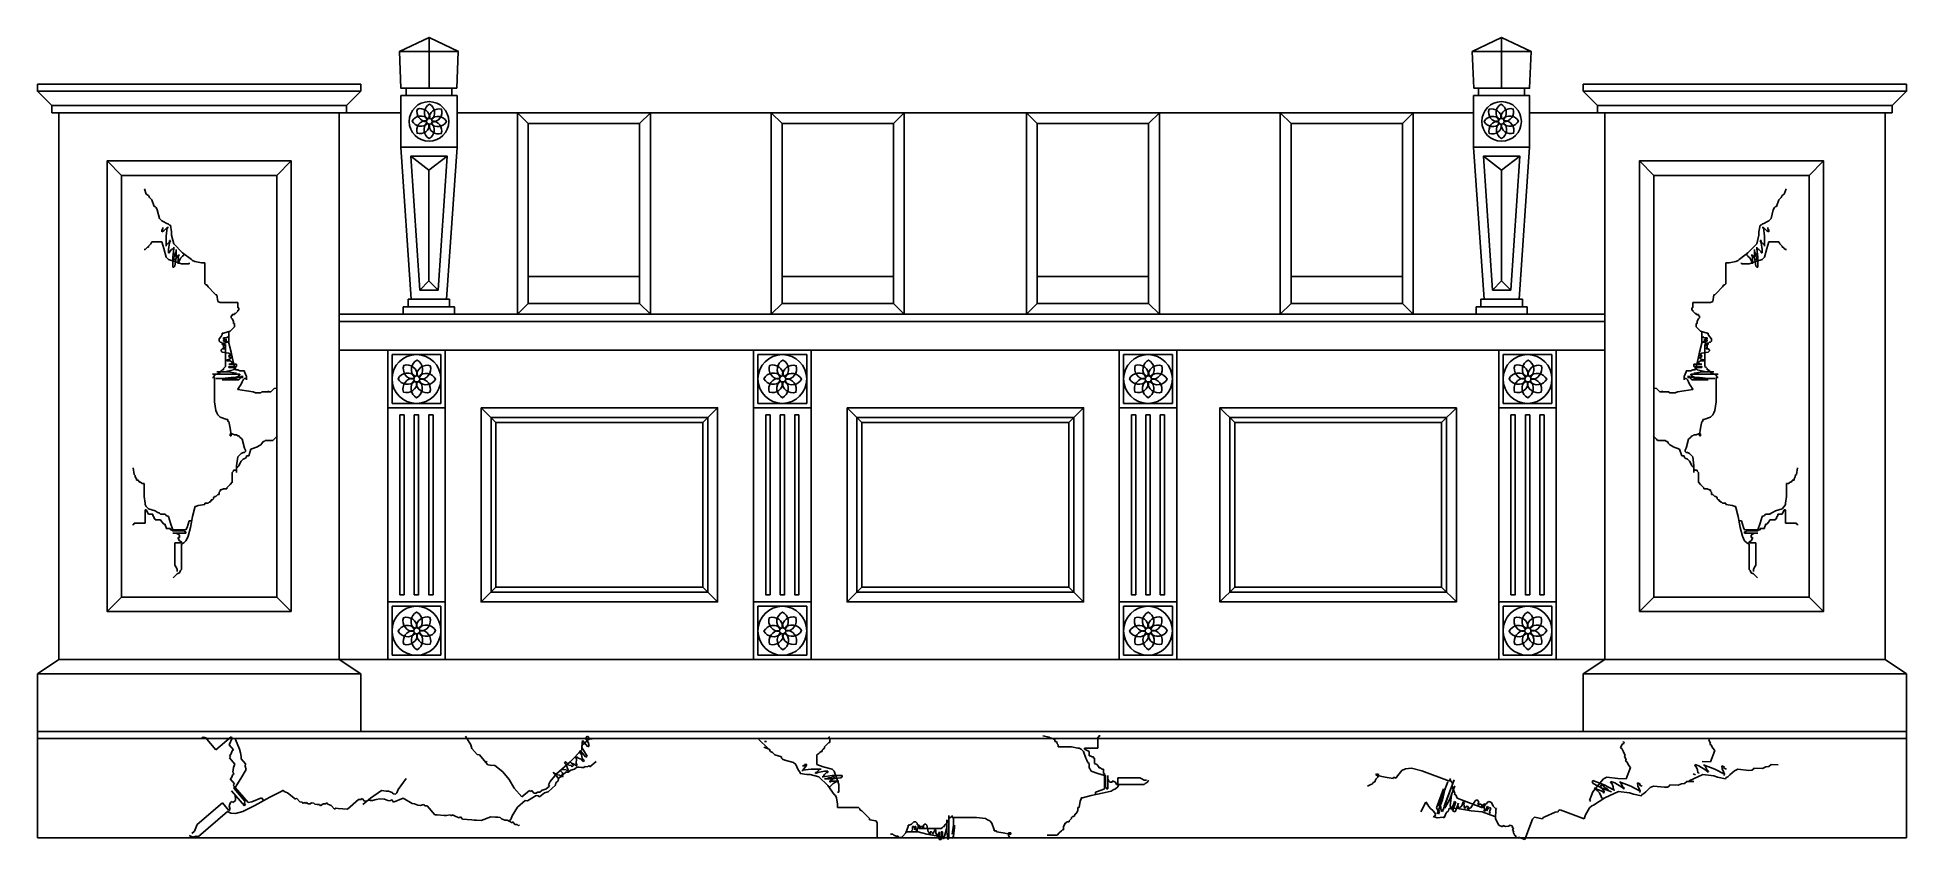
# Model space of a CAD drawing. Header units: metres. Extents: x 376 to 4159, y 361 to 1983.
import ezdxf

# ---------------------------------------------------------------- set-up
doc = ezdxf.new("R2010")
doc.units = ezdxf.units.M
for name, color, linetype in [('2', 2, 'Continuous'), ('3', 3, 'Continuous'), ('4', 4, 'Continuous'), ('7', 7, 'Continuous')]:
    doc.layers.add(name, color=color, linetype=linetype)

msp = doc.modelspace()

# ---------------------------------------------------------------- hatches: boundary and pattern name
at = {"layer": '3'}
h = msp.add_hatch(dxfattribs=at)
h.set_pattern_fill('AR-RROOF', scale=324.36)
h.paths.add_polyline_path([(1594.85, 1808.91), (1369.39, 1808.91), (1369.39, 1445.27), (1594.85, 1445.27)])
h = msp.add_hatch(dxfattribs=at)
h.set_pattern_fill('AR-RROOF', scale=324.36)
h.paths.add_polyline_path([(2108.54, 1808.91), (1883.09, 1808.91), (1883.09, 1445.27), (2108.54, 1445.27)])
h = msp.add_hatch(dxfattribs=at)
h.set_pattern_fill('AR-RROOF', scale=324.36)
h.paths.add_polyline_path([(2399.3, 1445.27), (2624.75, 1445.27), (2624.75, 1808.91), (2399.3, 1808.91)])
h = msp.add_hatch(dxfattribs=at)
h.set_pattern_fill('AR-RROOF', scale=324.36)
h.paths.add_polyline_path([(3138.45, 1808.91), (2912.99, 1808.91), (2912.99, 1445.27), (3138.45, 1445.27)])

# ---------------------------------------------------------------- linework, layer by layer
for p, q in [((596.73, 1665.97), (592.95, 1677.31)), ((601.19, 1663.74), (596.73, 1665.97)), ((3906.65, 1663.74), (3911.11, 1665.97)), ((3911.11, 1665.97), (3914.89, 1677.31)), ((603.42, 1659.28), (601.19, 1663.74)), ((607.87, 1654.82), (603.42, 1659.28)), ((612.33, 1641.43), (607.87, 1654.82)), ((614.56, 1641.43), (612.33, 1641.43)), ((616.79, 1639.2), (614.56, 1641.43)), ((619.02, 1634.74), (616.79, 1639.2)), ((623.48, 1616.89), (619.02, 1634.74)), ((3884.36, 1616.89), (3888.82, 1634.74)), ((3888.82, 1634.74), (3891.05, 1639.2)), ((3891.05, 1639.2), (3893.28, 1641.43)), ((3893.28, 1641.43), (3895.51, 1641.43)), ((3895.51, 1641.43), (3899.96, 1654.82)), ((3899.96, 1654.82), (3904.42, 1659.28)), ((3904.42, 1659.28), (3906.65, 1663.74)), ((627.94, 1612.43), (623.48, 1616.89)), ((632.39, 1610.2), (627.94, 1612.43)), ((627.94, 1594.58), (630.17, 1594.58)), ((627.94, 1590.12), (627.94, 1594.58)), ((632.39, 1592.35), (627.94, 1590.12)), ((630.17, 1594.58), (630.17, 1599.04)), ((636.85, 1607.97), (632.39, 1610.2)), ((636.85, 1596.81), (632.39, 1592.35)), ((641.31, 1605.73), (636.85, 1607.97)), ((639.08, 1599.04), (636.85, 1596.81)), ((636.85, 1581.19), (639.08, 1599.04)), ((641.31, 1599.04), (639.08, 1599.04)), ((639.08, 1599.04), (641.31, 1599.04)), ((643.54, 1603.5), (641.31, 1605.73)), ((645.77, 1603.5), (643.54, 1603.5)), ((648, 1590.12), (645.77, 1603.5)), ((648, 1583.42), (648, 1590.12)), ((3859.84, 1590.12), (3862.07, 1603.5)), ((3859.84, 1583.42), (3859.84, 1590.12)), ((3862.07, 1603.5), (3864.3, 1603.5)), ((3864.3, 1603.5), (3866.53, 1605.73)), ((3866.53, 1605.73), (3870.98, 1607.97)), ((3868.76, 1599.04), (3866.53, 1599.04)), ((3866.53, 1599.04), (3868.76, 1599.04)), ((3870.98, 1581.19), (3868.76, 1599.04)), ((3868.76, 1599.04), (3870.98, 1596.81)), ((3870.98, 1607.97), (3875.44, 1610.2)), ((3870.98, 1596.81), (3875.44, 1592.35)), ((3875.44, 1610.2), (3879.9, 1612.43)), ((3875.44, 1592.35), (3879.9, 1590.12)), ((3877.67, 1594.58), (3877.67, 1599.04)), ((3879.9, 1594.58), (3877.67, 1594.58)), ((3879.9, 1612.43), (3884.36, 1616.89)), ((3879.9, 1590.12), (3879.9, 1594.58)), ((594.5, 1554.42), (592.27, 1554.42)), ((596.73, 1556.65), (594.5, 1554.42)), ((598.96, 1558.88), (596.73, 1556.65)), ((601.19, 1558.88), (598.96, 1558.88)), ((603.42, 1563.35), (601.19, 1561.11)), ((601.19, 1561.11), (601.19, 1558.88)), ((605.64, 1565.58), (603.42, 1563.35)), ((607.87, 1570.04), (605.64, 1565.58)), ((627.94, 1570.04), (607.87, 1570.04)), ((632.39, 1556.65), (627.94, 1570.04)), ((636.85, 1538.8), (632.39, 1556.65)), ((636.85, 1561.11), (636.85, 1581.19)), ((641.31, 1567.81), (636.85, 1563.35)), ((636.85, 1563.35), (636.85, 1561.11)), ((643.54, 1570.04), (641.31, 1567.81)), ((641.31, 1554.42), (643.54, 1567.81)), ((641.31, 1547.73), (641.31, 1554.42)), ((643.54, 1572.27), (643.54, 1570.04)), ((645.77, 1572.27), (643.54, 1572.27)), ((643.54, 1567.81), (645.77, 1572.27)), ((648, 1554.42), (643.54, 1549.96)), ((652.46, 1565.58), (648, 1583.42)), ((652.46, 1556.65), (648, 1554.42)), ((650.23, 1538.8), (652.46, 1556.65)), ((670.29, 1547.73), (652.46, 1565.58)), ((652.46, 1558.88), (652.46, 1556.65)), ((652.46, 1556.65), (652.46, 1558.88)), ((656.92, 1554.42), (656.92, 1538.8)), ((656.92, 1549.96), (656.92, 1554.42)), ((3837.55, 1547.73), (3855.38, 1565.58)), ((3850.92, 1549.96), (3850.92, 1554.42)), ((3850.92, 1554.42), (3850.92, 1538.8)), ((3855.38, 1565.58), (3859.84, 1583.42)), ((3855.38, 1556.65), (3855.38, 1558.88)), ((3855.38, 1558.88), (3855.38, 1556.65)), ((3855.38, 1556.65), (3859.84, 1554.42)), ((3857.61, 1538.8), (3855.38, 1556.65)), ((3859.84, 1554.42), (3864.3, 1549.96)), ((3864.3, 1567.81), (3862.07, 1572.27)), ((3862.07, 1572.27), (3864.3, 1572.27)), ((3864.3, 1572.27), (3864.3, 1570.04)), ((3864.3, 1570.04), (3866.53, 1567.81)), ((3866.53, 1554.42), (3864.3, 1567.81)), ((3866.53, 1567.81), (3870.98, 1563.35)), ((3866.53, 1547.73), (3866.53, 1554.42)), ((3870.98, 1561.11), (3870.98, 1581.19)), ((3870.98, 1563.35), (3870.98, 1561.11)), ((3870.98, 1538.8), (3875.44, 1556.65)), ((3875.44, 1556.65), (3879.9, 1570.04)), ((3879.9, 1570.04), (3899.96, 1570.04)), ((3899.96, 1570.04), (3902.19, 1565.58)), ((3902.19, 1565.58), (3904.42, 1563.35)), ((3904.42, 1563.35), (3906.65, 1561.11)), ((3906.65, 1561.11), (3906.65, 1558.88)), ((3906.65, 1558.88), (3908.88, 1558.88)), ((3908.88, 1558.88), (3911.11, 1556.65)), ((3911.11, 1556.65), (3913.34, 1554.42)), ((3913.34, 1554.42), (3915.57, 1554.42)), ((641.31, 1534.34), (636.85, 1538.8)), ((643.54, 1547.73), (641.31, 1547.73)), ((654.69, 1529.88), (641.31, 1534.34)), ((643.54, 1549.96), (643.54, 1547.73)), ((650.23, 1518.73), (650.23, 1538.8)), ((652.46, 1518.73), (650.23, 1518.73)), ((652.46, 1538.8), (654.69, 1541.04)), ((652.46, 1534.34), (652.46, 1538.8)), ((654.69, 1534.34), (652.46, 1534.34)), ((654.69, 1520.96), (652.46, 1518.73)), ((654.69, 1545.5), (656.92, 1549.96)), ((654.69, 1541.04), (654.69, 1545.5)), ((656.92, 1538.8), (654.69, 1520.96)), ((656.92, 1536.57), (654.69, 1534.34)), ((668.06, 1525.42), (654.69, 1529.88)), ((659.15, 1541.04), (656.92, 1536.57)), ((661.37, 1543.27), (659.15, 1541.04)), ((663.6, 1543.27), (661.37, 1543.27)), ((661.37, 1541.04), (663.6, 1543.27)), ((661.37, 1525.42), (661.37, 1541.04)), ((663.6, 1532.11), (661.37, 1527.65)), ((661.37, 1527.65), (661.37, 1525.42)), ((665.83, 1536.57), (663.6, 1532.11)), ((670.29, 1541.04), (665.83, 1536.57)), ((683.67, 1525.42), (668.06, 1525.42)), ((688.12, 1534.34), (670.29, 1547.73)), ((672.52, 1543.27), (670.29, 1541.04)), ((672.52, 1545.5), (672.52, 1543.27)), ((683.67, 1527.65), (683.67, 1525.42)), ((690.35, 1532.11), (688.12, 1534.34)), ((694.81, 1529.88), (690.35, 1532.11)), ((708.19, 1527.65), (694.81, 1529.88)), ((714.87, 1527.65), (708.19, 1527.65)), ((714.87, 1485.26), (714.87, 1527.65)), ((3792.96, 1485.26), (3792.96, 1527.65)), ((3792.96, 1527.65), (3799.65, 1527.65)), ((3799.65, 1527.65), (3813.03, 1529.88)), ((3813.03, 1529.88), (3817.48, 1532.11)), ((3817.48, 1532.11), (3819.71, 1534.34)), ((3819.71, 1534.34), (3837.55, 1547.73)), ((3824.17, 1527.65), (3824.17, 1525.42)), ((3824.17, 1525.42), (3839.78, 1525.42)), ((3835.32, 1545.5), (3835.32, 1543.27)), ((3835.32, 1543.27), (3837.55, 1541.04)), ((3837.55, 1541.04), (3842.01, 1536.57)), ((3839.78, 1525.42), (3853.15, 1529.88)), ((3842.01, 1536.57), (3844.23, 1532.11)), ((3846.46, 1541.04), (3844.23, 1543.27)), ((3844.23, 1543.27), (3846.46, 1543.27)), ((3844.23, 1532.11), (3846.46, 1527.65)), ((3846.46, 1543.27), (3848.69, 1541.04)), ((3846.46, 1525.42), (3846.46, 1541.04)), ((3846.46, 1527.65), (3846.46, 1525.42)), ((3848.69, 1541.04), (3850.92, 1536.57)), ((3853.15, 1545.5), (3850.92, 1549.96)), ((3850.92, 1538.8), (3853.15, 1520.96)), ((3850.92, 1536.57), (3853.15, 1534.34)), ((3853.15, 1541.04), (3853.15, 1545.5)), ((3855.38, 1538.8), (3853.15, 1541.04)), ((3853.15, 1529.88), (3866.53, 1534.34)), ((3853.15, 1534.34), (3855.38, 1534.34)), ((3853.15, 1520.96), (3855.38, 1518.73)), ((3855.38, 1534.34), (3855.38, 1538.8)), ((3855.38, 1518.73), (3857.61, 1518.73)), ((3857.61, 1518.73), (3857.61, 1538.8)), ((3864.3, 1549.96), (3864.3, 1547.73)), ((3864.3, 1547.73), (3866.53, 1547.73)), ((3866.53, 1534.34), (3870.98, 1538.8)), ((717.1, 1483.03), (714.87, 1485.26)), ((719.33, 1483.03), (717.1, 1483.03)), ((721.56, 1478.57), (719.33, 1483.03)), ((734.94, 1465.18), (721.56, 1478.57)), ((3772.9, 1465.18), (3786.28, 1478.57)), ((3786.28, 1478.57), (3788.51, 1483.03)), ((3788.51, 1483.03), (3790.73, 1483.03)), ((3790.73, 1483.03), (3792.96, 1485.26)), ((737.17, 1462.95), (734.94, 1465.18)), ((739.4, 1462.95), (737.17, 1462.95)), ((741.62, 1449.56), (739.4, 1462.95)), ((746.08, 1447.33), (741.62, 1449.56)), ((781.75, 1447.33), (746.08, 1447.33)), ((781.75, 1436.18), (781.75, 1447.33)), ((3726.09, 1447.33), (3761.76, 1447.33)), ((3726.09, 1436.18), (3726.09, 1447.33)), ((3761.76, 1447.33), (3766.21, 1449.56)), ((3766.21, 1449.56), (3768.44, 1462.95)), ((3768.44, 1462.95), (3770.67, 1462.95)), ((3770.67, 1462.95), (3772.9, 1465.18)), ((768.37, 1420.56), (770.6, 1420.56)), ((768.37, 1416.1), (768.37, 1420.56)), ((770.6, 1413.87), (768.37, 1416.1)), ((770.6, 1422.79), (775.06, 1422.79)), ((770.6, 1420.56), (770.6, 1422.79)), ((772.83, 1409.41), (770.6, 1413.87)), ((772.83, 1404.94), (772.83, 1409.41)), ((775.06, 1404.94), (772.83, 1404.94)), ((775.06, 1425.02), (777.29, 1425.02)), ((775.06, 1422.79), (775.06, 1425.02)), ((775.06, 1398.25), (775.06, 1404.94)), ((777.29, 1425.02), (781.75, 1429.49)), ((783.98, 1436.18), (781.75, 1436.18)), ((781.75, 1431.72), (783.98, 1431.72)), ((781.75, 1429.49), (781.75, 1431.72)), ((783.98, 1431.72), (783.98, 1436.18)), ((3723.86, 1431.72), (3723.86, 1436.18)), ((3723.86, 1436.18), (3726.09, 1436.18)), ((3726.09, 1431.72), (3723.86, 1431.72)), ((3726.09, 1429.49), (3726.09, 1431.72)), ((3730.55, 1425.02), (3726.09, 1429.49)), ((3732.78, 1425.02), (3730.55, 1425.02)), ((3732.78, 1422.79), (3732.78, 1425.02)), ((3737.23, 1422.79), (3732.78, 1422.79)), ((3732.78, 1398.25), (3732.78, 1404.94)), ((3732.78, 1404.94), (3735.01, 1404.94)), ((3735.01, 1409.41), (3737.23, 1413.87)), ((3735.01, 1404.94), (3735.01, 1409.41)), ((3737.23, 1420.56), (3737.23, 1422.79)), ((3739.46, 1420.56), (3737.23, 1420.56)), ((3737.23, 1413.87), (3739.46, 1416.1)), ((3739.46, 1416.1), (3739.46, 1420.56)), ((743.85, 1373.71), (748.31, 1378.17)), ((743.85, 1369.25), (743.85, 1373.71)), ((746.08, 1367.02), (743.85, 1369.25)), ((748.31, 1367.02), (746.08, 1367.02)), ((748.31, 1378.17), (750.54, 1382.63)), ((752.77, 1362.56), (748.31, 1367.02)), ((750.54, 1384.87), (752.77, 1384.87)), ((750.54, 1382.63), (750.54, 1384.87)), ((750.54, 1364.79), (755, 1364.79)), ((750.54, 1362.56), (750.54, 1364.79)), ((757.23, 1362.56), (750.54, 1362.56)), ((752.77, 1384.87), (766.15, 1389.33)), ((752.77, 1375.94), (759.46, 1375.94)), ((752.77, 1373.71), (752.77, 1375.94)), ((757.23, 1371.48), (752.77, 1373.71)), ((752.77, 1371.48), (759.46, 1371.48)), ((752.77, 1369.25), (752.77, 1371.48)), ((759.46, 1369.25), (752.77, 1369.25)), ((757.23, 1362.56), (752.77, 1362.56)), ((755, 1364.79), (759.46, 1367.02)), ((759.46, 1371.48), (757.23, 1371.48)), ((757.23, 1317.94), (757.23, 1362.56)), ((757.23, 1360.32), (757.23, 1362.56)), ((759.46, 1375.94), (761.69, 1378.17)), ((761.69, 1367.02), (759.46, 1369.25)), ((759.46, 1367.02), (761.69, 1367.02)), ((763.92, 1387.1), (763.92, 1364.79)), ((763.92, 1364.79), (768.37, 1346.94)), ((766.15, 1389.33), (772.83, 1396.02)), ((772.83, 1396.02), (775.06, 1398.25)), ((3735.01, 1396.02), (3732.78, 1398.25)), ((3741.69, 1389.33), (3735.01, 1396.02)), ((3743.92, 1364.79), (3739.46, 1346.94)), ((3755.07, 1384.87), (3741.69, 1389.33)), ((3743.92, 1387.1), (3743.92, 1364.79)), ((3748.38, 1375.94), (3746.15, 1378.17)), ((3746.15, 1367.02), (3748.38, 1369.25)), ((3748.38, 1367.02), (3746.15, 1367.02)), ((3755.07, 1375.94), (3748.38, 1375.94)), ((3755.07, 1371.48), (3748.38, 1371.48)), ((3748.38, 1371.48), (3750.61, 1371.48)), ((3748.38, 1369.25), (3755.07, 1369.25)), ((3752.84, 1364.79), (3748.38, 1367.02)), ((3750.61, 1371.48), (3755.07, 1373.71)), ((3750.61, 1317.94), (3750.61, 1362.56)), ((3750.61, 1362.56), (3755.07, 1362.56)), ((3750.61, 1360.32), (3750.61, 1362.56)), ((3750.61, 1362.56), (3757.3, 1362.56)), ((3757.3, 1364.79), (3752.84, 1364.79)), ((3757.3, 1384.87), (3755.07, 1384.87)), ((3755.07, 1373.71), (3755.07, 1375.94)), ((3755.07, 1369.25), (3755.07, 1371.48)), ((3755.07, 1362.56), (3759.53, 1367.02)), ((3757.3, 1382.63), (3757.3, 1384.87)), ((3759.53, 1378.17), (3757.3, 1382.63)), ((3757.3, 1362.56), (3757.3, 1364.79)), ((3763.98, 1373.71), (3759.53, 1378.17)), ((3759.53, 1367.02), (3761.76, 1367.02)), ((3761.76, 1367.02), (3763.98, 1369.25)), ((3763.98, 1369.25), (3763.98, 1373.71)), ((748.31, 1351.4), (750.54, 1353.63)), ((748.31, 1349.17), (748.31, 1351.4)), ((750.54, 1346.94), (748.31, 1349.17)), ((750.54, 1353.63), (755, 1353.63)), ((763.92, 1344.71), (750.54, 1346.94)), ((752.77, 1360.32), (757.23, 1360.32)), ((752.77, 1355.86), (752.77, 1360.32)), ((755, 1355.86), (752.77, 1355.86)), ((755, 1353.63), (755, 1355.86)), ((759.46, 1331.32), (761.69, 1331.32)), ((759.46, 1329.09), (759.46, 1331.32)), ((766.15, 1329.09), (759.46, 1329.09)), ((761.69, 1331.32), (766.15, 1333.55)), ((766.15, 1342.48), (763.92, 1344.71)), ((763.92, 1340.25), (768.37, 1340.25)), ((763.92, 1338.01), (763.92, 1340.25)), ((766.15, 1335.78), (763.92, 1338.01)), ((768.37, 1342.48), (766.15, 1342.48)), ((768.37, 1335.78), (766.15, 1335.78)), ((766.15, 1333.55), (768.37, 1335.78)), ((770.6, 1326.86), (766.15, 1329.09)), ((766.15, 1322.4), (770.6, 1324.63)), ((768.37, 1346.94), (772.83, 1324.63)), ((768.37, 1340.25), (768.37, 1342.48)), ((772.83, 1326.86), (770.6, 1326.86)), ((770.6, 1324.63), (772.83, 1324.63)), ((772.83, 1324.63), (772.83, 1326.86)), ((772.83, 1324.63), (777.29, 1311.24)), ((3735.01, 1324.63), (3730.55, 1311.24)), ((3739.46, 1346.94), (3735.01, 1324.63)), ((3735.01, 1324.63), (3735.01, 1326.86)), ((3735.01, 1326.86), (3737.23, 1326.86)), ((3737.23, 1324.63), (3735.01, 1324.63)), ((3737.23, 1326.86), (3741.69, 1329.09)), ((3741.69, 1322.4), (3737.23, 1324.63)), ((3739.46, 1340.25), (3739.46, 1342.48)), ((3739.46, 1342.48), (3741.69, 1342.48)), ((3743.92, 1340.25), (3739.46, 1340.25)), ((3741.69, 1333.55), (3739.46, 1335.78)), ((3739.46, 1335.78), (3741.69, 1335.78)), ((3741.69, 1342.48), (3743.92, 1344.71)), ((3741.69, 1335.78), (3743.92, 1338.01)), ((3746.15, 1331.32), (3741.69, 1333.55)), ((3741.69, 1329.09), (3748.38, 1329.09)), ((3743.92, 1344.71), (3757.3, 1346.94)), ((3743.92, 1338.01), (3743.92, 1340.25)), ((3748.38, 1331.32), (3746.15, 1331.32)), ((3748.38, 1329.09), (3748.38, 1331.32)), ((3755.07, 1360.32), (3750.61, 1360.32)), ((3752.84, 1353.63), (3752.84, 1355.86)), ((3752.84, 1355.86), (3755.07, 1355.86)), ((3757.3, 1353.63), (3752.84, 1353.63)), ((3755.07, 1355.86), (3755.07, 1360.32)), ((3759.53, 1351.4), (3757.3, 1353.63)), ((3757.3, 1346.94), (3759.53, 1349.17)), ((3759.53, 1349.17), (3759.53, 1351.4)), ((730.48, 1302.32), (777.29, 1302.32)), ((786.21, 1302.32), (730.48, 1302.32)), ((730.48, 1295.63), (732.71, 1295.63)), ((734.94, 1295.63), (730.48, 1295.63)), ((732.71, 1295.63), (734.94, 1300.09)), ((734.94, 1300.09), (737.17, 1302.32)), ((734.94, 1246.54), (734.94, 1295.63)), ((737.17, 1302.32), (739.4, 1302.32)), ((737.17, 1293.39), (772.83, 1293.39)), ((750.54, 1293.39), (737.17, 1293.39)), ((739.4, 1306.78), (755, 1306.78)), ((763.92, 1306.78), (739.4, 1306.78)), ((739.4, 1302.32), (743.85, 1304.55)), ((743.85, 1304.55), (748.31, 1309.01)), ((748.31, 1309.01), (750.54, 1311.24)), ((750.54, 1311.24), (752.77, 1311.24)), ((768.37, 1295.63), (750.54, 1293.39)), ((750.54, 1291.16), (783.98, 1291.16)), ((755, 1291.16), (750.54, 1291.16)), ((752.77, 1313.47), (755, 1315.7)), ((752.77, 1311.24), (752.77, 1313.47)), ((755, 1315.7), (757.23, 1317.94)), ((755, 1306.78), (772.83, 1311.24)), ((772.83, 1293.39), (755, 1291.16)), ((763.92, 1322.4), (766.15, 1322.4)), ((779.52, 1322.4), (763.92, 1322.4)), ((763.92, 1317.94), (779.52, 1317.94)), ((763.92, 1315.7), (763.92, 1317.94)), ((777.29, 1315.7), (763.92, 1315.7)), ((777.29, 1304.55), (763.92, 1306.78)), ((792.9, 1295.63), (768.37, 1295.63)), ((772.83, 1311.24), (775.06, 1313.47)), ((772.83, 1293.39), (777.29, 1295.63)), ((777.29, 1293.39), (772.83, 1293.39)), ((775.06, 1313.47), (777.29, 1313.47)), ((777.29, 1313.47), (777.29, 1315.7)), ((777.29, 1311.24), (781.75, 1311.24)), ((779.52, 1304.55), (777.29, 1304.55)), ((777.29, 1302.32), (779.52, 1304.55)), ((777.29, 1295.63), (781.75, 1297.86)), ((781.75, 1295.63), (777.29, 1293.39)), ((779.52, 1317.94), (779.52, 1322.4)), ((781.75, 1311.24), (786.21, 1309.01)), ((781.75, 1297.86), (783.98, 1297.86)), ((786.21, 1295.63), (781.75, 1295.63)), ((783.98, 1300.09), (786.21, 1300.09)), ((783.98, 1297.86), (783.98, 1300.09)), ((783.98, 1291.16), (788.44, 1295.63)), ((786.21, 1309.01), (795.12, 1309.01)), ((786.21, 1300.09), (786.21, 1302.32)), ((788.44, 1297.86), (786.21, 1295.63)), ((792.9, 1297.86), (788.44, 1297.86)), ((788.44, 1295.63), (792.9, 1295.63)), ((790.67, 1286.7), (788.44, 1282.24)), ((792.9, 1291.16), (790.67, 1286.7)), ((795.12, 1293.39), (792.9, 1291.16)), ((795.12, 1309.01), (795.12, 1306.78)), ((795.12, 1306.78), (797.35, 1302.32)), ((799.58, 1293.39), (795.12, 1293.39)), ((797.35, 1302.32), (799.58, 1297.86)), ((799.58, 1297.86), (799.58, 1291.16)), ((799.58, 1291.16), (799.58, 1293.39)), ((3710.48, 1302.32), (3708.26, 1297.86)), ((3708.26, 1297.86), (3708.26, 1291.16)), ((3708.26, 1291.16), (3708.26, 1293.39)), ((3708.26, 1293.39), (3712.71, 1293.39)), ((3712.71, 1306.78), (3710.48, 1302.32)), ((3721.63, 1309.01), (3712.71, 1309.01)), ((3712.71, 1309.01), (3712.71, 1306.78)), ((3712.71, 1293.39), (3714.94, 1291.16)), ((3714.94, 1297.86), (3719.4, 1297.86)), ((3714.94, 1295.63), (3739.46, 1295.63)), ((3719.4, 1295.63), (3714.94, 1295.63)), ((3714.94, 1291.16), (3717.17, 1286.7)), ((3717.17, 1286.7), (3719.4, 1282.24)), ((3719.4, 1297.86), (3721.63, 1295.63)), ((3723.86, 1291.16), (3719.4, 1295.63)), ((3726.09, 1311.24), (3721.63, 1309.01)), ((3721.63, 1302.32), (3777.36, 1302.32)), ((3721.63, 1300.09), (3721.63, 1302.32)), ((3723.86, 1300.09), (3721.63, 1300.09)), ((3721.63, 1295.63), (3726.09, 1295.63)), ((3723.86, 1297.86), (3723.86, 1300.09)), ((3726.09, 1297.86), (3723.86, 1297.86)), ((3757.3, 1291.16), (3723.86, 1291.16)), ((3730.55, 1311.24), (3726.09, 1311.24)), ((3730.55, 1295.63), (3726.09, 1297.86)), ((3726.09, 1295.63), (3730.55, 1293.39)), ((3728.32, 1317.94), (3728.32, 1322.4)), ((3728.32, 1322.4), (3743.92, 1322.4)), ((3743.92, 1317.94), (3728.32, 1317.94)), ((3730.55, 1302.32), (3728.32, 1304.55)), ((3728.32, 1304.55), (3730.55, 1304.55)), ((3730.55, 1313.47), (3730.55, 1315.7)), ((3730.55, 1315.7), (3743.92, 1315.7)), ((3732.78, 1313.47), (3730.55, 1313.47)), ((3730.55, 1304.55), (3743.92, 1306.78)), ((3777.36, 1302.32), (3730.55, 1302.32)), ((3735.01, 1293.39), (3730.55, 1295.63)), ((3730.55, 1293.39), (3735.01, 1293.39)), ((3735.01, 1311.24), (3732.78, 1313.47)), ((3752.84, 1306.78), (3735.01, 1311.24)), ((3770.67, 1293.39), (3735.01, 1293.39)), ((3735.01, 1293.39), (3752.84, 1291.16)), ((3739.46, 1295.63), (3757.3, 1293.39)), ((3743.92, 1322.4), (3741.69, 1322.4)), ((3743.92, 1315.7), (3743.92, 1317.94)), ((3743.92, 1306.78), (3768.44, 1306.78)), ((3752.84, 1315.7), (3750.61, 1317.94)), ((3755.07, 1313.47), (3752.84, 1315.7)), ((3768.44, 1306.78), (3752.84, 1306.78)), ((3752.84, 1291.16), (3757.3, 1291.16)), ((3755.07, 1311.24), (3755.07, 1313.47)), ((3757.3, 1311.24), (3755.07, 1311.24)), ((3759.53, 1309.01), (3757.3, 1311.24)), ((3757.3, 1293.39), (3770.67, 1293.39)), ((3763.98, 1304.55), (3759.53, 1309.01)), ((3768.44, 1302.32), (3763.98, 1304.55)), ((3770.67, 1302.32), (3768.44, 1302.32)), ((3772.9, 1300.09), (3770.67, 1302.32)), ((3775.13, 1295.63), (3772.9, 1300.09)), ((3772.9, 1295.63), (3777.36, 1295.63)), ((3772.9, 1246.54), (3772.9, 1295.63)), ((3777.36, 1295.63), (3775.13, 1295.63)), ((781.75, 1273.32), (781.75, 1271.08)), ((783.98, 1273.32), (781.75, 1273.32)), ((781.75, 1271.08), (799.58, 1268.85)), ((786.21, 1277.78), (783.98, 1275.55)), ((783.98, 1275.55), (783.98, 1273.32)), ((788.44, 1282.24), (786.21, 1277.78)), ((799.58, 1268.85), (812.96, 1266.62)), ((812.96, 1266.62), (817.42, 1264.39)), ((817.42, 1264.39), (828.56, 1264.39)), ((828.56, 1264.39), (830.79, 1266.62)), ((830.79, 1266.62), (844.17, 1266.62)), ((844.17, 1268.85), (844.17, 1266.62)), ((844.17, 1266.62), (844.17, 1268.85)), ((844.17, 1266.62), (848.62, 1266.62)), ((848.62, 1266.62), (850.85, 1268.85)), ((850.85, 1268.85), (855.31, 1273.32)), ((855.31, 1273.32), (860.88, 1274.24)), ((3652.53, 1273.32), (3646.96, 1274.24)), ((3656.98, 1268.85), (3652.53, 1273.32)), ((3659.21, 1266.62), (3656.98, 1268.85)), ((3663.67, 1266.62), (3659.21, 1266.62)), ((3663.67, 1266.62), (3663.67, 1268.85)), ((3663.67, 1268.85), (3663.67, 1266.62)), ((3677.05, 1266.62), (3663.67, 1266.62)), ((3679.28, 1264.39), (3677.05, 1266.62)), ((3690.42, 1264.39), (3679.28, 1264.39)), ((3694.88, 1266.62), (3690.42, 1264.39)), ((3708.26, 1268.85), (3694.88, 1266.62)), ((3726.09, 1271.08), (3708.26, 1268.85)), ((3719.4, 1282.24), (3721.63, 1277.78)), ((3721.63, 1277.78), (3723.86, 1275.55)), ((3723.86, 1275.55), (3723.86, 1273.32)), ((3723.86, 1273.32), (3726.09, 1273.32)), ((3726.09, 1273.32), (3726.09, 1271.08)), ((737.17, 1228.7), (734.94, 1246.54)), ((739.4, 1224.23), (737.17, 1228.7)), ((741.62, 1219.77), (739.4, 1224.23)), ((746.08, 1215.31), (741.62, 1219.77)), ((759.46, 1210.85), (746.08, 1215.31)), ((761.69, 1210.85), (759.46, 1210.85)), ((761.69, 1206.39), (761.69, 1210.85)), ((3746.15, 1206.39), (3746.15, 1210.85)), ((3746.15, 1210.85), (3748.38, 1210.85)), ((3748.38, 1210.85), (3761.76, 1215.31)), ((3761.76, 1215.31), (3766.21, 1219.77)), ((3766.21, 1219.77), (3768.44, 1224.23)), ((3768.44, 1224.23), (3770.67, 1228.7)), ((3770.67, 1228.7), (3772.9, 1246.54)), ((763.92, 1206.39), (761.69, 1206.39)), ((766.15, 1193), (763.92, 1206.39)), ((768.37, 1179.61), (766.15, 1193)), ((766.15, 1181.84), (766.15, 1177.38)), ((770.6, 1181.84), (766.15, 1181.84)), ((766.15, 1177.38), (768.37, 1177.38)), ((768.37, 1177.38), (768.37, 1179.61)), ((775.06, 1179.61), (770.6, 1181.84)), ((779.52, 1179.61), (775.06, 1179.61)), ((781.75, 1177.38), (779.52, 1179.61)), ((783.98, 1177.38), (781.75, 1177.38)), ((786.21, 1175.15), (783.98, 1177.38)), ((790.67, 1170.69), (786.21, 1175.15)), ((855.31, 1170.69), (862, 1177.38)), ((3652.53, 1170.69), (3645.84, 1177.38)), ((3717.17, 1170.69), (3721.63, 1175.15)), ((3721.63, 1175.15), (3723.86, 1177.38)), ((3723.86, 1177.38), (3726.09, 1177.38)), ((3726.09, 1177.38), (3728.32, 1179.61)), ((3728.32, 1179.61), (3732.78, 1179.61)), ((3732.78, 1179.61), (3737.23, 1181.84)), ((3737.23, 1181.84), (3741.69, 1181.84)), ((3739.46, 1179.61), (3741.69, 1193)), ((3739.46, 1177.38), (3739.46, 1179.61)), ((3741.69, 1177.38), (3739.46, 1177.38)), ((3741.69, 1193), (3743.92, 1206.39)), ((3741.69, 1181.84), (3741.69, 1177.38)), ((3743.92, 1206.39), (3746.15, 1206.39)), ((779.52, 1117.15), (781.75, 1134.99)), ((781.75, 1134.99), (786.21, 1139.46)), ((786.21, 1139.46), (788.44, 1141.69)), ((788.44, 1141.69), (792.9, 1143.92)), ((795.12, 1152.84), (790.67, 1170.69)), ((792.9, 1143.92), (795.12, 1143.92)), ((797.35, 1148.38), (795.12, 1152.84)), ((795.12, 1143.92), (797.35, 1146.15)), ((797.35, 1146.15), (797.35, 1148.38)), ((797.35, 1132.76), (799.58, 1134.99)), ((799.58, 1137.22), (804.04, 1137.22)), ((799.58, 1134.99), (799.58, 1137.22)), ((804.04, 1137.22), (808.5, 1150.61)), ((808.5, 1150.61), (821.87, 1155.07)), ((821.87, 1155.07), (824.1, 1157.3)), ((824.1, 1157.3), (828.56, 1159.54)), ((828.56, 1159.54), (830.79, 1161.77)), ((830.79, 1161.77), (833.02, 1166.23)), ((833.02, 1166.23), (835.25, 1166.23)), ((835.25, 1166.23), (837.48, 1168.46)), ((837.48, 1168.46), (853.08, 1168.46)), ((853.08, 1168.46), (855.31, 1170.69)), ((3654.76, 1168.46), (3652.53, 1170.69)), ((3670.36, 1168.46), (3654.76, 1168.46)), ((3672.59, 1166.23), (3670.36, 1168.46)), ((3674.82, 1166.23), (3672.59, 1166.23)), ((3677.05, 1161.77), (3674.82, 1166.23)), ((3679.28, 1159.54), (3677.05, 1161.77)), ((3683.73, 1157.3), (3679.28, 1159.54)), ((3685.96, 1155.07), (3683.73, 1157.3)), ((3699.34, 1150.61), (3685.96, 1155.07)), ((3703.8, 1137.22), (3699.34, 1150.61)), ((3708.26, 1137.22), (3703.8, 1137.22)), ((3708.26, 1134.99), (3708.26, 1137.22)), ((3710.48, 1132.76), (3708.26, 1134.99)), ((3710.48, 1148.38), (3712.71, 1152.84)), ((3710.48, 1146.15), (3710.48, 1148.38)), ((3712.71, 1143.92), (3710.48, 1146.15)), ((3712.71, 1152.84), (3717.17, 1170.69)), ((3714.94, 1143.92), (3712.71, 1143.92)), ((3719.4, 1141.69), (3714.94, 1143.92)), ((3721.63, 1139.46), (3719.4, 1141.69)), ((3726.09, 1134.99), (3721.63, 1139.46)), ((3728.32, 1117.15), (3726.09, 1134.99)), ((572.21, 1099.3), (569.98, 1112.68)), ((574.44, 1097.07), (572.21, 1099.3)), ((574.44, 1094.84), (574.44, 1097.07)), ((770.6, 1103.76), (772.83, 1105.99)), ((770.6, 1083.68), (770.6, 1103.76)), ((772.83, 1105.99), (772.83, 1108.22)), ((772.83, 1108.22), (777.29, 1108.22)), ((777.29, 1108.22), (779.52, 1110.45)), ((779.52, 1103.76), (779.52, 1117.15)), ((779.52, 1112.68), (781.75, 1114.91)), ((779.52, 1110.45), (779.52, 1112.68)), ((781.75, 1114.91), (783.98, 1117.15)), ((783.98, 1117.15), (786.21, 1121.61)), ((786.21, 1121.61), (788.44, 1126.07)), ((788.44, 1126.07), (792.9, 1130.53)), ((792.9, 1130.53), (797.35, 1132.76)), ((3714.94, 1130.53), (3710.48, 1132.76)), ((3719.4, 1126.07), (3714.94, 1130.53)), ((3721.63, 1121.61), (3719.4, 1126.07)), ((3723.86, 1117.15), (3721.63, 1121.61)), ((3726.09, 1114.91), (3723.86, 1117.15)), ((3728.32, 1112.68), (3726.09, 1114.91)), ((3728.32, 1103.76), (3728.32, 1117.15)), ((3728.32, 1110.45), (3728.32, 1112.68)), ((3730.55, 1108.22), (3728.32, 1110.45)), ((3735.01, 1108.22), (3730.55, 1108.22)), ((3735.01, 1105.99), (3735.01, 1108.22)), ((3737.23, 1103.76), (3735.01, 1105.99)), ((3737.23, 1083.68), (3737.23, 1103.76)), ((3933.4, 1097.07), (3935.63, 1099.3)), ((3933.4, 1094.84), (3933.4, 1097.07)), ((3935.63, 1099.3), (3937.86, 1112.68)), ((576.67, 1090.37), (574.44, 1094.84)), ((576.67, 1088.14), (576.67, 1090.37)), ((581.12, 1088.14), (576.67, 1088.14)), ((581.12, 1085.91), (581.12, 1088.14)), ((583.35, 1083.68), (581.12, 1085.91)), ((585.58, 1083.68), (583.35, 1083.68)), ((587.81, 1081.45), (585.58, 1083.68)), ((592.27, 1081.45), (587.81, 1081.45)), ((592.27, 1054.68), (592.27, 1081.45)), ((739.4, 1056.91), (741.62, 1059.14)), ((741.62, 1059.14), (743.85, 1059.14)), ((743.85, 1063.6), (746.08, 1065.83)), ((743.85, 1059.14), (743.85, 1063.6)), ((746.08, 1068.06), (748.31, 1068.06)), ((746.08, 1065.83), (746.08, 1068.06)), ((748.31, 1068.06), (752.77, 1070.29)), ((752.77, 1070.29), (759.46, 1070.29)), ((759.46, 1072.53), (761.69, 1074.76)), ((759.46, 1070.29), (759.46, 1072.53)), ((761.69, 1074.76), (766.15, 1079.22)), ((766.15, 1079.22), (770.6, 1083.68)), ((3741.69, 1079.22), (3737.23, 1083.68)), ((3746.15, 1074.76), (3741.69, 1079.22)), ((3748.38, 1072.53), (3746.15, 1074.76)), ((3748.38, 1070.29), (3748.38, 1072.53)), ((3755.07, 1070.29), (3748.38, 1070.29)), ((3759.53, 1068.06), (3755.07, 1070.29)), ((3761.76, 1068.06), (3759.53, 1068.06)), ((3761.76, 1065.83), (3761.76, 1068.06)), ((3763.98, 1063.6), (3761.76, 1065.83)), ((3763.98, 1059.14), (3763.98, 1063.6)), ((3766.21, 1059.14), (3763.98, 1059.14)), ((3768.44, 1056.91), (3766.21, 1059.14)), ((3915.57, 1054.68), (3915.57, 1081.45)), ((3915.57, 1081.45), (3920.03, 1081.45)), ((3920.03, 1081.45), (3922.26, 1083.68)), ((3922.26, 1083.68), (3924.49, 1083.68)), ((3924.49, 1083.68), (3926.71, 1085.91)), ((3926.71, 1085.91), (3926.71, 1088.14)), ((3926.71, 1088.14), (3931.17, 1088.14)), ((3931.17, 1090.37), (3933.4, 1094.84)), ((3931.17, 1088.14), (3931.17, 1090.37)), ((594.5, 1041.29), (592.27, 1054.68)), ((594.5, 1039.06), (594.5, 1041.29)), ((596.73, 1034.6), (594.5, 1039.06)), ((594.5, 1027.91), (594.5, 1001.13)), ((596.73, 1027.91), (594.5, 1027.91)), ((601.19, 1030.14), (596.73, 1034.6)), ((601.19, 1018.98), (596.73, 1027.91)), ((614.56, 1025.68), (601.19, 1030.14)), ((619.02, 1023.44), (614.56, 1025.68)), ((623.48, 1021.21), (619.02, 1023.44)), ((625.71, 1018.98), (623.48, 1021.21)), ((690.35, 1014.52), (694.81, 1032.37)), ((694.81, 1034.6), (697.04, 1034.6)), ((694.81, 1032.37), (694.81, 1034.6)), ((697.04, 1034.6), (701.5, 1036.83)), ((701.5, 1036.83), (714.87, 1039.06)), ((714.87, 1041.29), (721.56, 1041.29)), ((714.87, 1039.06), (714.87, 1041.29)), ((721.56, 1041.29), (723.79, 1043.52)), ((723.79, 1043.52), (726.02, 1043.52)), ((726.02, 1045.75), (728.25, 1045.75)), ((726.02, 1043.52), (726.02, 1045.75)), ((728.25, 1047.98), (730.48, 1047.98)), ((728.25, 1045.75), (728.25, 1047.98)), ((730.48, 1047.98), (732.71, 1050.22)), ((732.71, 1052.45), (734.94, 1054.68)), ((732.71, 1050.22), (732.71, 1052.45)), ((734.94, 1054.68), (737.17, 1054.68)), ((737.17, 1054.68), (739.4, 1056.91)), ((3770.67, 1054.68), (3768.44, 1056.91)), ((3772.9, 1054.68), (3770.67, 1054.68)), ((3775.13, 1052.45), (3772.9, 1054.68)), ((3775.13, 1050.22), (3775.13, 1052.45)), ((3777.36, 1047.98), (3775.13, 1050.22)), ((3779.59, 1047.98), (3777.36, 1047.98)), ((3779.59, 1045.75), (3779.59, 1047.98)), ((3781.82, 1045.75), (3779.59, 1045.75)), ((3781.82, 1043.52), (3781.82, 1045.75)), ((3784.05, 1043.52), (3781.82, 1043.52)), ((3786.28, 1041.29), (3784.05, 1043.52)), ((3792.96, 1041.29), (3786.28, 1041.29)), ((3792.96, 1039.06), (3792.96, 1041.29)), ((3806.34, 1036.83), (3792.96, 1039.06)), ((3810.8, 1034.6), (3806.34, 1036.83)), ((3813.03, 1034.6), (3810.8, 1034.6)), ((3813.03, 1032.37), (3813.03, 1034.6)), ((3817.48, 1014.52), (3813.03, 1032.37)), ((3882.13, 1018.98), (3884.36, 1021.21)), ((3884.36, 1021.21), (3888.82, 1023.44)), ((3888.82, 1023.44), (3893.28, 1025.68)), ((3893.28, 1025.68), (3906.65, 1030.14)), ((3906.65, 1030.14), (3911.11, 1034.6)), ((3906.65, 1018.98), (3911.11, 1027.91)), ((3911.11, 1034.6), (3913.34, 1039.06)), ((3911.11, 1027.91), (3913.34, 1027.91)), ((3913.34, 1041.29), (3915.57, 1054.68)), ((3913.34, 1039.06), (3913.34, 1041.29)), ((3913.34, 1027.91), (3913.34, 1001.13)), ((569.98, 998.9), (569.98, 996.67)), ((572.21, 998.9), (569.98, 998.9)), ((594.5, 1001.13), (572.21, 1001.13)), ((572.21, 1001.13), (572.21, 998.9)), ((610.1, 1018.98), (601.19, 1018.98)), ((610.1, 1016.75), (610.1, 1018.98)), ((612.33, 1012.29), (610.1, 1016.75)), ((612.33, 1010.06), (612.33, 1012.29)), ((614.56, 1010.06), (612.33, 1010.06)), ((614.56, 1007.83), (614.56, 1010.06)), ((625.71, 1007.83), (614.56, 1007.83)), ((634.62, 1018.98), (625.71, 1018.98)), ((627.94, 1003.37), (625.71, 1007.83)), ((632.39, 998.9), (627.94, 1003.37)), ((634.62, 998.9), (632.39, 998.9)), ((636.85, 1016.75), (634.62, 1018.98)), ((634.62, 996.67), (634.62, 998.9)), ((636.85, 992.21), (634.62, 996.67)), ((641.31, 1014.52), (636.85, 1016.75)), ((636.85, 989.98), (636.85, 992.21)), ((645.77, 989.98), (636.85, 989.98)), ((645.77, 1001.13), (641.31, 1014.52)), ((650.23, 987.75), (645.77, 1001.13)), ((645.77, 987.75), (645.77, 989.98)), ((648, 987.75), (645.77, 987.75)), ((650.23, 985.52), (648, 987.75)), ((676.98, 987.75), (650.23, 987.75)), ((672.52, 985.52), (650.23, 985.52)), ((674.75, 983.29), (672.52, 985.52)), ((679.21, 992.21), (676.98, 987.75)), ((683.67, 1005.6), (679.21, 992.21)), ((681.44, 974.36), (685.9, 992.21)), ((688.12, 1005.6), (683.67, 1005.6)), ((685.9, 992.21), (690.35, 1014.52)), ((3821.94, 992.21), (3817.48, 1014.52)), ((3819.71, 1005.6), (3824.17, 1005.6)), ((3826.4, 974.36), (3821.94, 992.21)), ((3824.17, 1005.6), (3828.63, 992.21)), ((3828.63, 992.21), (3830.86, 987.75)), ((3830.86, 987.75), (3857.61, 987.75)), ((3833.09, 983.29), (3835.32, 985.52)), ((3835.32, 985.52), (3857.61, 985.52)), ((3857.61, 987.75), (3862.07, 1001.13)), ((3857.61, 985.52), (3859.84, 987.75)), ((3859.84, 987.75), (3862.07, 987.75)), ((3862.07, 1001.13), (3866.53, 1014.52)), ((3862.07, 987.75), (3862.07, 989.98)), ((3862.07, 989.98), (3870.98, 989.98)), ((3866.53, 1014.52), (3870.98, 1016.75)), ((3870.98, 1016.75), (3873.21, 1018.98)), ((3870.98, 992.21), (3873.21, 996.67)), ((3870.98, 989.98), (3870.98, 992.21)), ((3873.21, 1018.98), (3882.13, 1018.98)), ((3873.21, 996.67), (3873.21, 998.9)), ((3873.21, 998.9), (3875.44, 998.9)), ((3875.44, 998.9), (3879.9, 1003.37)), ((3879.9, 1003.37), (3882.13, 1007.83)), ((3882.13, 1007.83), (3893.28, 1007.83)), ((3893.28, 1007.83), (3893.28, 1010.06)), ((3893.28, 1010.06), (3895.51, 1010.06)), ((3895.51, 1012.29), (3897.73, 1016.75)), ((3895.51, 1010.06), (3895.51, 1012.29)), ((3897.73, 1016.75), (3897.73, 1018.98)), ((3897.73, 1018.98), (3906.65, 1018.98)), ((3913.34, 1001.13), (3935.63, 1001.13)), ((3935.63, 1001.13), (3935.63, 998.9)), ((3935.63, 998.9), (3937.86, 998.9)), ((3937.86, 998.9), (3937.86, 996.67)), ((650.23, 981.05), (676.98, 981.05)), ((656.92, 981.05), (650.23, 981.05)), ((654.69, 916.36), (654.69, 960.98)), ((654.69, 960.98), (668.06, 960.98)), ((661.37, 978.82), (656.92, 981.05)), ((663.6, 976.59), (661.37, 978.82)), ((661.37, 972.13), (663.6, 972.13)), ((661.37, 969.9), (661.37, 972.13)), ((663.6, 965.44), (661.37, 969.9)), ((663.6, 972.13), (663.6, 976.59)), ((668.06, 963.21), (663.6, 965.44)), ((668.06, 960.98), (668.06, 963.21)), ((668.06, 958.75), (672.52, 960.98)), ((668.06, 907.43), (668.06, 958.75)), ((672.52, 960.98), (676.98, 965.44)), ((676.98, 983.29), (674.75, 983.29)), ((676.98, 981.05), (676.98, 983.29)), ((676.98, 965.44), (679.21, 969.9)), ((679.21, 969.9), (681.44, 974.36)), ((3828.63, 969.9), (3826.4, 974.36)), ((3830.86, 965.44), (3828.63, 969.9)), ((3830.86, 981.05), (3830.86, 983.29)), ((3830.86, 983.29), (3833.09, 983.29)), ((3857.61, 981.05), (3830.86, 981.05)), ((3835.32, 960.98), (3830.86, 965.44)), ((3839.78, 958.75), (3835.32, 960.98)), ((3839.78, 963.21), (3844.23, 965.44)), ((3839.78, 960.98), (3839.78, 963.21)), ((3853.15, 960.98), (3839.78, 960.98)), ((3839.78, 907.43), (3839.78, 958.75)), ((3844.23, 976.59), (3846.46, 978.82)), ((3844.23, 972.13), (3844.23, 976.59)), ((3846.46, 972.13), (3844.23, 972.13)), ((3844.23, 965.44), (3846.46, 969.9)), ((3846.46, 978.82), (3850.92, 981.05)), ((3846.46, 969.9), (3846.46, 972.13)), ((3850.92, 981.05), (3857.61, 981.05)), ((3853.15, 916.36), (3853.15, 960.98)), ((656.92, 911.89), (654.69, 916.36)), ((659.15, 907.43), (656.92, 911.89)), ((3848.69, 907.43), (3850.92, 911.89)), ((3850.92, 911.89), (3853.15, 916.36)), ((651.31, 890.66), (659.15, 898.51)), ((659.15, 902.97), (659.15, 907.43)), ((659.15, 898.51), (663.6, 900.74)), ((663.6, 900.74), (665.83, 905.2)), ((665.83, 905.2), (668.06, 907.43)), ((3842.01, 905.2), (3839.78, 907.43)), ((3844.23, 900.74), (3842.01, 905.2)), ((3848.69, 898.51), (3844.23, 900.74)), ((3848.69, 902.97), (3848.69, 907.43)), ((3856.53, 890.66), (3848.69, 898.51)), ((711.2, 568.67), (708.66, 566.49)), ((713.38, 566.13), (711.2, 568.67)), ((715.92, 568.3), (713.38, 566.13)), ((737.66, 542.9), (715.92, 568.3)), ((768.17, 569.01), (737.66, 542.9)), ((770.35, 566.47), (768.17, 569.01)), ((1242.78, 570.3), (1253.29, 552.88)), ((1486.61, 563.32), (1486.98, 568.04)), ((1486.98, 568.04), (1489.52, 570.22)), ((1489.52, 570.22), (1493.87, 565.14)), ((1977.72, 568.41), (1979.95, 568.41)), ((1977.72, 566.18), (1977.72, 568.41)), ((2423.92, 568.41), (2410.53, 570.64)), ((2426.15, 566.18), (2423.92, 568.41)), ((2522.08, 546.12), (2522.08, 568.41)), ((2522.08, 568.41), (2524.32, 568.41)), ((2524.32, 570.64), (2526.55, 570.64)), ((2524.32, 568.41), (2524.32, 570.64)), ((764.52, 552.69), (770.35, 566.47)), ((773.22, 542.52), (764.52, 552.69)), ((765.22, 531.28), (767.77, 533.46)), ((767.4, 528.74), (765.22, 531.28)), ((767.77, 533.46), (770.68, 540.35)), ((770.68, 540.35), (773.22, 542.52)), ((777.24, 563.57), (777.37, 565.27)), ((785.2, 543.97), (777.24, 563.57)), ((787, 536.71), (785.2, 543.97)), ((788.81, 529.46), (787, 536.71)), ((1253.29, 552.88), (1255.09, 545.62)), ((1255.09, 545.62), (1265.96, 532.92)), ((1265.96, 532.92), (1270.68, 532.56)), ((1270.68, 532.56), (1283.73, 517.32)), ((1454.63, 518.35), (1477.88, 542.65)), ((1472.8, 538.29), (1475.34, 540.47)), ((1477.14, 533.21), (1472.8, 538.29)), ((1475.34, 540.47), (1486.21, 527.77)), ((1478.95, 525.96), (1477.14, 533.21)), ((1477.88, 542.65), (1478.25, 547.36)), ((1478.25, 547.36), (1478.99, 556.8)), ((1478.25, 547.36), (1478.62, 552.08)), ((1488.75, 529.94), (1478.25, 547.36)), ((1478.62, 552.08), (1494.03, 565.27)), ((1478.99, 556.8), (1479.35, 561.51)), ((1479.35, 561.51), (1490.22, 548.81)), ((1486.21, 527.77), (1488.75, 529.94)), ((1490.96, 558.24), (1486.61, 563.32)), ((1490.22, 548.81), (1492.77, 550.99)), ((1492.77, 550.99), (1490.96, 558.24)), ((1493.87, 565.14), (1498.59, 564.77)), ((1854.02, 545.94), (1836.18, 563.78)), ((1857.25, 543.89), (1845.91, 547.67)), ((1851.79, 559.32), (1847.33, 559.32)), ((1859.48, 539.43), (1857.25, 543.89)), ((1863.94, 537.2), (1859.48, 539.43)), ((1868.4, 532.75), (1863.94, 537.2)), ((1881.79, 528.29), (1868.4, 532.75)), ((1953.18, 532.75), (1957.64, 534.97)), ((1953.18, 512.68), (1953.18, 532.75)), ((1957.64, 534.97), (1959.87, 537.2)), ((1959.87, 537.2), (1962.1, 539.43)), ((1962.1, 539.43), (1964.34, 539.43)), ((1964.34, 541.66), (1966.57, 543.89)), ((1964.34, 539.43), (1964.34, 541.66)), ((1966.57, 543.89), (1968.8, 546.12)), ((1968.8, 548.35), (1973.26, 552.81)), ((1968.8, 546.12), (1968.8, 548.35)), ((1973.26, 552.81), (1977.72, 557.27)), ((1979.95, 563.95), (1977.72, 566.18)), ((1977.72, 557.27), (1979.95, 557.27)), ((1979.95, 557.27), (1979.95, 563.95)), ((2428.38, 566.18), (2426.15, 566.18)), ((2432.84, 563.95), (2428.38, 566.18)), ((2435.08, 563.95), (2432.84, 563.95)), ((2435.08, 559.5), (2435.08, 563.95)), ((2437.31, 559.5), (2435.08, 559.5)), ((2439.54, 557.27), (2437.31, 559.5)), ((2439.54, 555.04), (2439.54, 557.27)), ((2441.77, 552.81), (2439.54, 555.04)), ((2441.77, 548.35), (2441.77, 552.81)), ((2468.54, 548.35), (2441.77, 548.35)), ((2481.93, 546.12), (2468.54, 548.35)), ((2484.16, 546.12), (2481.93, 546.12)), ((2488.62, 543.89), (2484.16, 546.12)), ((2493.08, 539.43), (2488.62, 543.89)), ((2497.54, 526.06), (2493.08, 539.43)), ((2495.31, 546.12), (2522.08, 546.12)), ((2495.31, 543.89), (2495.31, 546.12)), ((2504.24, 539.43), (2495.31, 543.89)), ((2504.24, 530.52), (2504.24, 539.43)), ((2506.47, 530.52), (2504.24, 530.52)), ((2510.93, 528.29), (2506.47, 530.52)), ((3579.9, 546.36), (3582.75, 553.97)), ((3582.44, 545.41), (3579.9, 546.36)), ((3585.62, 538.43), (3582.44, 545.41)), ((3582.75, 553.97), (3586.24, 555.55)), ((3587.19, 558.09), (3584.65, 559.04)), ((3588.8, 531.46), (3585.62, 538.43)), ((3586.24, 555.55), (3587.19, 558.09)), ((3587.85, 528.92), (3588.8, 531.46)), ((3759.87, 559.7), (3758.28, 563.19)), ((3761.45, 556.22), (3759.87, 559.7)), ((3760.5, 553.68), (3761.45, 556.22)), ((3763.04, 552.73), (3760.5, 553.68)), ((3761.8, 518.49), (3770.35, 541.32)), ((3764.63, 549.24), (3763.04, 552.73)), ((3766.22, 545.75), (3764.63, 549.24)), ((3770.35, 541.32), (3766.22, 545.75)), ((764.86, 526.56), (767.4, 528.74)), ((775.73, 513.86), (764.86, 526.56)), ((768.8, 485.93), (771.71, 492.82)), ((771.71, 492.82), (774.25, 495)), ((772.08, 497.54), (772.82, 506.97)), ((774.25, 495), (772.08, 497.54)), ((772.82, 506.97), (775.73, 513.86)), ((787.67, 484.47), (798.57, 502.61)), ((788.44, 524.74), (788.81, 529.46)), ((797.14, 514.58), (788.44, 524.74)), ((796.77, 509.86), (797.14, 514.58)), ((798.57, 502.61), (796.77, 509.86)), ((1283.73, 517.32), (1286.27, 519.49)), ((1286.27, 519.49), (1283.73, 517.32)), ((1283.73, 517.32), (1288.07, 512.24)), ((1288.07, 512.24), (1292.79, 511.87)), ((1292.79, 511.87), (1302.22, 511.14)), ((1302.22, 511.14), (1317.81, 498.08)), ((1317.81, 498.08), (1330.86, 482.83)), ((1413.58, 478.81), (1426.66, 494.41)), ((1430.64, 484.61), (1419.77, 497.32)), ((1419.77, 497.32), (1421.95, 494.77)), ((1421.95, 494.77), (1426.66, 494.41)), ((1426.66, 494.41), (1454.63, 518.35)), ((1426.66, 494.41), (1428.84, 491.87)), ((1428.84, 491.87), (1433.55, 491.51)), ((1430.64, 484.61), (1445.9, 497.67)), ((1434.29, 500.94), (1436.83, 503.11)), ((1438.64, 495.86), (1434.29, 500.94)), ((1436.83, 503.11), (1441.55, 502.75)), ((1438.27, 491.14), (1438.64, 495.86)), ((1441.55, 502.75), (1446.27, 502.39)), ((1442.65, 516.9), (1445.2, 519.08)), ((1447, 511.82), (1442.65, 516.9)), ((1445.2, 519.08), (1451.72, 511.45)), ((1445.9, 497.67), (1450.61, 497.3)), ((1446.27, 502.39), (1448.44, 499.85)), ((1448.81, 504.56), (1447, 511.82)), ((1448.44, 499.85), (1450.98, 502.02)), ((1450.98, 502.02), (1448.81, 504.56)), ((1450.61, 497.3), (1455.7, 501.66)), ((1451.72, 511.45), (1456.44, 511.09)), ((1461.15, 510.72), (1454.63, 518.35)), ((1454.63, 518.35), (1456.8, 515.81)), ((1455.7, 501.66), (1462.96, 503.47)), ((1456.44, 511.09), (1458.61, 508.55)), ((1456.8, 515.81), (1463.7, 512.9)), ((1458.61, 508.55), (1461.15, 510.72)), ((1462.96, 503.47), (1468.04, 507.82)), ((1463.7, 512.9), (1465.87, 510.36)), ((1464.8, 527.05), (1467.34, 529.23)), ((1466.97, 524.51), (1464.8, 527.05)), ((1465.87, 510.36), (1468.41, 512.54)), ((1466.24, 515.08), (1466.97, 524.51)), ((1468.41, 512.54), (1466.24, 515.08)), ((1467.34, 529.23), (1469.52, 526.69)), ((1468.04, 507.82), (1472.76, 507.46)), ((1469.52, 526.69), (1476.41, 523.78)), ((1472.76, 507.46), (1477.48, 507.09)), ((1476.41, 523.78), (1480.76, 518.7)), ((1477.48, 507.09), (1482.19, 506.73)), ((1483.3, 520.88), (1478.95, 525.96)), ((1480.76, 518.7), (1483.3, 520.88)), ((1482.19, 506.73), (1484.74, 508.9)), ((1484.74, 508.9), (1489.45, 508.54)), ((1489.45, 508.54), (1491.99, 510.71)), ((1491.99, 510.71), (1494.17, 508.17)), ((1494.17, 508.17), (1506.88, 519.05)), ((1881.79, 526.06), (1881.79, 528.29)), ((1884.02, 523.83), (1881.79, 526.06)), ((1888.48, 521.6), (1884.02, 523.83)), ((1906.33, 517.14), (1888.48, 521.6)), ((1910.79, 512.68), (1906.33, 517.14)), ((1913.02, 508.22), (1910.79, 512.68)), ((1915.25, 503.77), (1913.02, 508.22)), ((1917.48, 499.31), (1915.25, 503.77)), ((1919.72, 497.08), (1917.48, 499.31)), ((1919.72, 494.85), (1919.72, 497.08)), ((1933.1, 492.62), (1919.72, 494.85)), ((1928.64, 510.45), (1924.18, 510.45)), ((1924.18, 501.54), (1926.41, 503.77)), ((1942.03, 503.77), (1924.18, 501.54)), ((1924.18, 499.31), (1924.18, 501.54)), ((1924.18, 501.54), (1924.18, 499.31)), ((1926.41, 503.77), (1930.87, 508.22)), ((1928.64, 512.68), (1928.64, 510.45)), ((1933.1, 512.68), (1928.64, 512.68)), ((1930.87, 508.22), (1933.1, 512.68)), ((1939.79, 492.62), (1933.1, 492.62)), ((1957.64, 488.16), (1939.79, 492.62)), ((1962.1, 503.77), (1942.03, 503.77)), ((1950.95, 497.08), (1953.18, 497.08)), ((1950.95, 494.85), (1950.95, 497.08)), ((1955.41, 497.08), (1950.95, 494.85)), ((1966.57, 508.22), (1953.18, 512.68)), ((1953.18, 497.08), (1955.41, 499.31)), ((1955.41, 499.31), (1959.87, 503.77)), ((1968.8, 499.31), (1955.41, 497.08)), ((1959.87, 503.77), (1962.1, 503.77)), ((1984.41, 503.77), (1966.57, 508.22)), ((1966.57, 488.16), (1968.8, 492.62)), ((1975.49, 499.31), (1968.8, 499.31)), ((1968.8, 492.62), (1973.26, 497.08)), ((1973.26, 497.08), (1975.49, 497.08)), ((1975.49, 497.08), (1975.49, 499.31)), ((1988.88, 499.31), (1984.41, 503.77)), ((1993.34, 485.93), (1988.88, 499.31)), ((2499.77, 521.6), (2497.54, 526.06)), ((2502.01, 517.14), (2499.77, 521.6)), ((2504.24, 514.91), (2502.01, 517.14)), ((2504.24, 506), (2504.24, 514.91)), ((2506.47, 503.77), (2504.24, 506)), ((2508.7, 499.31), (2506.47, 503.77)), ((2522.08, 494.85), (2508.7, 499.31)), ((2513.16, 528.29), (2510.93, 528.29)), ((2513.16, 526.06), (2513.16, 528.29)), ((2515.39, 526.06), (2513.16, 526.06)), ((2515.39, 514.91), (2515.39, 526.06)), ((2519.85, 512.68), (2515.39, 514.91)), ((2524.32, 508.22), (2519.85, 512.68)), ((2535.47, 490.39), (2522.08, 494.85)), ((2524.32, 506), (2524.32, 508.22)), ((2526.55, 506), (2524.32, 506)), ((2531.01, 503.77), (2526.55, 506)), ((2533.24, 503.77), (2531.01, 503.77)), ((2533.24, 494.85), (2533.24, 503.77)), ((2535.47, 494.85), (2533.24, 494.85)), ((2535.47, 492.62), (2535.47, 494.85)), ((2537.7, 490.39), (2535.47, 492.62)), ((3085.7, 494.31), (3084.75, 491.77)), ((3084.75, 491.77), (3087.29, 490.82)), ((3090.78, 492.4), (3085.7, 494.31)), ((3088.88, 487.33), (3090.78, 492.4)), ((3126.63, 487.65), (3137.4, 500.97)), ((3137.4, 500.97), (3144.38, 504.14)), ((3144.38, 504.14), (3150.41, 504.78)), ((3150.41, 504.78), (3156.43, 505.41)), ((3156.43, 505.41), (3177.69, 500.34)), ((3177.69, 500.34), (3233.54, 479.42)), ((3589.44, 525.43), (3587.85, 528.92)), ((3591.02, 521.95), (3589.44, 525.43)), ((3590.07, 519.41), (3591.02, 521.95)), ((3592.61, 518.46), (3590.07, 519.41)), ((3591.37, 484.22), (3599.92, 507.05)), ((3594.2, 514.97), (3592.61, 518.46)), ((3595.79, 511.49), (3594.2, 514.97)), ((3599.92, 507.05), (3595.79, 511.49)), ((3718.36, 479.81), (3746.27, 492.49)), ((3726.6, 494.07), (3731.68, 492.17)), ((3729.76, 510.24), (3730.71, 512.78)), ((3732.3, 509.29), (3729.76, 510.24)), ((3730.71, 512.78), (3738.33, 509.93)), ((3735.48, 502.32), (3732.3, 509.29)), ((3736.11, 496.29), (3735.48, 502.32)), ((3736.11, 496.29), (3738.65, 495.34)), ((3738.65, 495.34), (3736.11, 496.29)), ((3738.33, 509.93), (3752.61, 501.68)), ((3744.67, 519.12), (3761.8, 518.49)), ((3746.27, 492.49), (3768.48, 489.96)), ((3750.38, 511.2), (3747.84, 512.15)), ((3747.84, 512.15), (3770.69, 503.59)), ((3753.56, 504.22), (3750.38, 511.2)), ((3752.61, 501.68), (3756.73, 497.25)), ((3755.15, 500.73), (3753.56, 504.22)), ((3757.68, 499.78), (3755.15, 500.73)), ((3756.73, 497.25), (3757.68, 499.78)), ((3770.69, 503.59), (3790.05, 493.45)), ((3785.28, 503.91), (3784.64, 509.93)), ((3784.64, 509.93), (3789.72, 508.03)), ((3788.46, 496.93), (3785.28, 503.91)), ((3790.05, 493.45), (3788.46, 496.93)), ((3789.72, 508.03), (3788.77, 505.49)), ((3788.77, 505.49), (3793.85, 503.59)), ((3790.05, 493.45), (3789.1, 490.91)), ((3789.1, 490.91), (3790.05, 493.45)), ((3796.71, 488.06), (3801.15, 492.18)), ((3801.15, 492.18), (3805.59, 496.3)), ((3805.59, 496.3), (3810.03, 500.42)), ((3810.03, 500.42), (3817, 503.59)), ((3817, 503.59), (3839.21, 501.06)), ((3839.21, 501.06), (3845.24, 501.7)), ((3845.24, 501.7), (3848.73, 503.28)), ((3848.73, 503.28), (3849.68, 505.82)), ((3849.68, 505.82), (3866.81, 505.19)), ((3866.81, 505.19), (3873.78, 508.36)), ((3873.78, 508.36), (3879.81, 508.99)), ((3879.81, 508.99), (3884.25, 513.11)), ((3884.25, 513.11), (3898.76, 512.58)), ((766.26, 483.75), (768.8, 485.93)), ((774.96, 473.59), (766.26, 483.75)), ((775.66, 452.18), (769.13, 459.81)), ((769.13, 459.81), (795.22, 429.32)), ((772.41, 471.41), (774.96, 473.59)), ((774.59, 468.87), (772.41, 471.41)), ((774.22, 464.16), (774.59, 468.87)), ((795.96, 438.75), (774.22, 464.16)), ((776.76, 466.33), (787.67, 484.47)), ((802.85, 435.85), (776.76, 466.33)), ((846.41, 446.72), (871.09, 459.05)), ((871.09, 459.05), (873.64, 461.22)), ((873.64, 461.22), (875.81, 458.68)), ((875.81, 458.68), (882.7, 455.78)), ((882.7, 455.78), (898.29, 442.71)), ((1050.33, 445.2), (1072.84, 460.06)), ((1072.84, 460.06), (1082.28, 459.34)), ((1082.28, 459.34), (1086.99, 458.97)), ((1086.99, 458.97), (1093.88, 456.07)), ((1093.88, 456.07), (1096.06, 453.53)), ((1100.77, 453.16), (1103.32, 455.34)), ((1103.32, 455.34), (1106.23, 462.23)), ((1106.23, 462.23), (1122.22, 484.72)), ((1330.86, 482.83), (1341.36, 465.42)), ((1341.36, 465.42), (1356.58, 447.63)), ((1356.58, 447.63), (1371.83, 460.69)), ((1371.83, 460.69), (1374.01, 458.15)), ((1374.01, 458.15), (1376.55, 460.32)), ((1376.55, 460.32), (1380.9, 455.24)), ((1380.9, 455.24), (1385.62, 454.88)), ((1385.62, 454.88), (1388.16, 457.05)), ((1388.16, 457.05), (1392.87, 456.69)), ((1392.14, 447.26), (1402.31, 455.96)), ((1392.87, 456.69), (1397.96, 461.04)), ((1397.96, 461.04), (1405.22, 462.85)), ((1402.31, 455.96), (1409.57, 457.77)), ((1405.22, 462.85), (1412.85, 469.38)), ((1409.57, 457.77), (1424.82, 470.83)), ((1410.67, 471.92), (1413.58, 478.81)), ((1412.85, 469.38), (1410.67, 471.92)), ((1424.82, 470.83), (1425.19, 475.55)), ((1425.19, 475.55), (1430.27, 479.9)), ((1430.27, 479.9), (1430.64, 484.61)), ((1433.55, 491.51), (1435.73, 488.97)), ((1435.73, 488.97), (1440.44, 488.6)), ((1440.44, 488.6), (1438.27, 491.14)), ((1975.49, 470.33), (1957.64, 488.16)), ((1964.34, 488.16), (1966.57, 488.16)), ((1966.57, 488.16), (1964.34, 488.16)), ((1984.41, 490.39), (1966.57, 488.16)), ((1968.8, 483.7), (1984.41, 483.7)), ((1973.26, 483.7), (1968.8, 483.7)), ((1977.72, 485.93), (1973.26, 483.7)), ((1988.88, 452.49), (1975.49, 470.33)), ((1982.18, 485.93), (1977.72, 485.93)), ((1977.72, 468.1), (1979.95, 468.1)), ((1979.95, 479.25), (1982.18, 481.47)), ((1979.95, 477.02), (1979.95, 479.25)), ((1982.18, 479.25), (1979.95, 477.02)), ((1979.95, 468.1), (1982.18, 470.33)), ((1984.41, 488.16), (1982.18, 485.93)), ((1982.18, 481.47), (1986.65, 483.7)), ((1997.8, 479.25), (1982.18, 479.25)), ((1982.18, 470.33), (1986.65, 474.79)), ((2004.49, 490.39), (1984.41, 490.39)), ((1988.88, 488.16), (1984.41, 488.16)), ((1984.41, 483.7), (2002.26, 485.93)), ((1986.65, 483.7), (1988.88, 485.93)), ((1986.65, 474.79), (1991.11, 477.02)), ((1988.88, 485.93), (1988.88, 488.16)), ((1991.11, 477.02), (1995.57, 479.25)), ((1997.8, 472.56), (1993.34, 485.93)), ((1995.57, 479.25), (1997.8, 479.25)), ((1995.57, 456.95), (1997.8, 456.95)), ((1997.8, 456.95), (1997.8, 472.56)), ((2002.26, 485.93), (2004.49, 488.16)), ((2004.49, 488.16), (2004.49, 490.39)), ((2531.01, 454.72), (2508.7, 450.27)), ((2517.62, 456.95), (2531.01, 461.41)), ((2517.62, 452.49), (2517.62, 456.95)), ((2531.01, 461.41), (2535.47, 463.64)), ((2548.86, 459.18), (2531.01, 454.72)), ((2535.47, 463.64), (2535.47, 490.39)), ((2537.7, 468.1), (2537.7, 490.39)), ((2539.93, 465.87), (2537.7, 468.1)), ((2539.93, 463.64), (2539.93, 465.87)), ((2542.16, 463.64), (2539.93, 463.64)), ((2542.16, 490.39), (2542.16, 463.64)), ((2542.16, 483.7), (2542.16, 490.39)), ((2544.39, 479.25), (2542.16, 483.7)), ((2546.63, 477.02), (2544.39, 479.25)), ((2551.09, 477.02), (2546.63, 477.02)), ((2553.32, 461.41), (2548.86, 459.18)), ((2551.09, 479.25), (2551.09, 477.02)), ((2553.32, 479.25), (2551.09, 479.25)), ((2557.78, 477.02), (2553.32, 479.25)), ((2557.78, 463.64), (2553.32, 461.41)), ((2560.01, 472.56), (2557.78, 477.02)), ((2562.24, 468.1), (2557.78, 463.64)), ((2562.24, 472.56), (2560.01, 472.56)), ((2606.86, 485.93), (2562.24, 485.93)), ((2562.24, 485.93), (2562.24, 472.56)), ((2564.47, 472.56), (2562.24, 468.1)), ((2615.79, 472.56), (2564.47, 472.56)), ((2611.32, 483.7), (2606.86, 485.93)), ((2615.79, 481.47), (2611.32, 483.7)), ((2620.25, 481.47), (2615.79, 481.47)), ((2618.02, 474.79), (2615.79, 472.56)), ((2622.48, 477.02), (2618.02, 474.79)), ((2624.71, 481.47), (2622.48, 477.02)), ((3067.63, 469.26), (3074.61, 472.43)), ((3074.61, 472.43), (3078.1, 474.02)), ((3078.1, 474.02), (3079.05, 476.55)), ((3079.05, 476.55), (3082.54, 478.14)), ((3082.54, 478.14), (3084.44, 483.21)), ((3084.44, 483.21), (3088.88, 487.33)), ((3087.29, 490.82), (3103.47, 487.65)), ((3103.47, 487.65), (3119.65, 484.48)), ((3119.65, 484.48), (3120.6, 487.02)), ((3120.6, 487.02), (3125.68, 485.12)), ((3125.68, 485.12), (3126.63, 487.65)), ((3221.81, 463.57), (3207.56, 425.52)), ((3230.05, 477.84), (3214.85, 437.26)), ((3214.85, 437.26), (3219.91, 458.5)), ((3219.29, 441.38), (3224.35, 462.62)), ((3219.3, 418.23), (3243.05, 481.64)), ((3219.91, 458.5), (3221.81, 463.57)), ((3243.05, 481.64), (3223.1, 428.38)), ((3224.35, 462.62), (3230.05, 477.84)), ((3233.54, 479.42), (3235.44, 484.5)), ((3233.88, 441.7), (3244.33, 469.6)), ((3235.44, 484.5), (3234.49, 481.96)), ((3234.49, 481.96), (3238.61, 477.52)), ((3244.33, 469.6), (3237.68, 451.84)), ((3238.61, 477.52), (3240.2, 474.03)), ((3240.2, 474.03), (3239.25, 471.5)), ((3239.25, 471.5), (3239.89, 465.47)), ((3239.89, 465.47), (3243.07, 458.5)), ((3243.07, 458.5), (3244.66, 455.01)), ((3244.66, 455.01), (3243.71, 452.48)), ((3516.85, 439.83), (3523.5, 457.58)), ((3522.53, 478.19), (3523.48, 480.72)), ((3524.12, 474.7), (3522.53, 478.19)), ((3523.48, 480.72), (3546.33, 472.17)), ((3523.5, 457.58), (3534.27, 470.9)), ((3543.48, 464.56), (3524.12, 474.7)), ((3528.88, 464.24), (3526.35, 465.19)), ((3526.35, 465.19), (3544.12, 458.54)), ((3533.01, 459.8), (3528.88, 464.24)), ((3537.14, 455.36), (3533.01, 459.8)), ((3534.27, 470.9), (3545.05, 484.21)), ((3540.32, 448.39), (3537.14, 455.36)), ((3539.35, 469), (3540.3, 471.53)), ((3540.94, 465.51), (3539.35, 469)), ((3540.3, 471.53), (3545.38, 469.63)), ((3545.07, 461.07), (3540.94, 465.51)), ((3561.25, 457.9), (3543.48, 464.56)), ((3544.12, 458.54), (3545.7, 455.05)), ((3545.05, 484.21), (3552.03, 487.39)), ((3546.65, 457.58), (3545.07, 461.07)), ((3545.38, 469.63), (3546.97, 466.14)), ((3545.7, 455.05), (3546.65, 457.58)), ((3546.33, 472.17), (3565.68, 462.02)), ((3546.97, 466.14), (3552.04, 464.24)), ((3547.93, 445.54), (3575.84, 458.22)), ((3552.03, 487.39), (3574.23, 484.85)), ((3552.04, 464.24), (3556.17, 459.8)), ((3556.17, 459.8), (3561.25, 457.9)), ((3559.33, 475.97), (3560.28, 478.51)), ((3561.87, 475.02), (3559.33, 475.97)), ((3560.28, 478.51), (3567.9, 475.66)), ((3565.05, 468.05), (3561.87, 475.02)), ((3565.68, 462.02), (3565.05, 468.05)), ((3565.68, 462.02), (3568.22, 461.07)), ((3568.22, 461.07), (3565.68, 462.02)), ((3567.9, 475.66), (3582.18, 467.42)), ((3574.23, 484.85), (3591.37, 484.22)), ((3575.84, 458.22), (3598.05, 455.69)), ((3579.95, 476.93), (3577.41, 477.88)), ((3577.41, 477.88), (3600.26, 469.32)), ((3583.13, 469.95), (3579.95, 476.93)), ((3582.18, 467.42), (3586.3, 462.98)), ((3584.72, 466.47), (3583.13, 469.95)), ((3587.25, 465.51), (3584.72, 466.47)), ((3586.3, 462.98), (3587.25, 465.51)), ((3598.05, 455.69), (3605.66, 452.84)), ((3600.26, 469.32), (3619.61, 459.18)), ((3614.85, 469.64), (3614.21, 475.66)), ((3614.21, 475.66), (3619.29, 473.76)), ((3618.03, 462.67), (3614.85, 469.64)), ((3619.61, 459.18), (3618.03, 462.67)), ((3619.29, 473.76), (3618.34, 471.22)), ((3618.34, 471.22), (3623.41, 469.32)), ((3619.61, 459.18), (3618.66, 456.64)), ((3618.66, 456.64), (3619.61, 459.18)), ((3626.28, 453.79), (3630.72, 457.91)), ((3630.72, 457.91), (3635.16, 462.03)), ((3635.16, 462.03), (3639.6, 466.15)), ((3639.6, 466.15), (3646.57, 469.33)), ((3646.57, 469.33), (3668.78, 466.79)), ((3668.78, 466.79), (3674.81, 467.43)), ((3674.81, 467.43), (3678.3, 469.01)), ((3678.3, 469.01), (3679.25, 471.55)), ((3679.25, 471.55), (3696.38, 470.92)), ((3696.38, 470.92), (3703.35, 474.09)), ((3703.35, 474.09), (3709.38, 474.72)), ((3709.38, 474.72), (3713.82, 478.84)), ((3713.82, 478.84), (3728.33, 478.31)), ((3768.48, 489.96), (3776.09, 487.1)), ((3776.09, 487.1), (3792.27, 483.94)), ((3792.27, 483.94), (3793.22, 486.47)), ((3793.22, 486.47), (3796.71, 488.06)), ((699.75, 391.62), (750.6, 435.14)), ((702.63, 367.68), (761.1, 417.72)), ((750.6, 435.14), (763.65, 419.9)), ((761.1, 417.72), (767.99, 414.82)), ((763.65, 419.9), (766.19, 422.07)), ((764.38, 429.33), (767.29, 436.22)), ((766.19, 422.07), (764.38, 429.33)), ((767.29, 436.22), (769.83, 438.4)), ((769.83, 438.4), (772.01, 435.86)), ((772.01, 435.86), (777.09, 440.21)), ((777.46, 444.93), (775.66, 452.18)), ((777.09, 440.21), (777.46, 444.93)), ((784.69, 415.9), (791.94, 417.71)), ((791.94, 417.71), (816.63, 430.04)), ((795.22, 429.32), (797.77, 431.5)), ((795.59, 434.04), (795.96, 438.75)), ((797.77, 431.5), (795.59, 434.04)), ((810.11, 437.66), (802.85, 435.85)), ((829.71, 445.64), (810.11, 437.66)), ((816.63, 430.04), (846.41, 446.72)), ((834.06, 440.55), (829.71, 445.64)), ((898.29, 442.71), (900.83, 444.89)), ((900.83, 444.89), (907.35, 437.26)), ((907.35, 437.26), (912.07, 436.9)), ((912.07, 436.9), (914.25, 434.36)), ((914.25, 434.36), (916.79, 436.54)), ((916.79, 436.54), (918.96, 434)), ((918.96, 434), (921.5, 436.17)), ((921.5, 436.17), (923.68, 433.63)), ((923.68, 433.63), (928.4, 433.27)), ((928.4, 433.27), (930.94, 435.44)), ((930.94, 435.44), (935.65, 435.08)), ((935.65, 435.08), (937.83, 432.54)), ((937.83, 432.54), (942.55, 432.17)), ((942.55, 432.17), (947.26, 431.81)), ((947.26, 431.81), (949.44, 429.27)), ((949.44, 429.27), (954.52, 433.62)), ((954.52, 433.62), (959.24, 433.26)), ((959.24, 433.26), (961.78, 435.43)), ((961.78, 435.43), (963.95, 432.89)), ((963.95, 432.89), (970.85, 429.99)), ((970.85, 429.99), (977.37, 422.37)), ((977.37, 422.37), (979.91, 424.54)), ((979.91, 424.54), (984.63, 424.18)), ((984.63, 424.18), (994.06, 423.45)), ((994.06, 423.45), (1003.49, 422.72)), ((1003.49, 422.72), (1026.38, 442.3)), ((1026.38, 442.3), (1031.09, 441.94)), ((1031.09, 441.94), (1033.64, 444.11)), ((1033.64, 444.11), (1037.98, 439.03)), ((1035.07, 432.14), (1050.33, 445.2)), ((1037.98, 439.03), (1042.7, 438.67)), ((1042.7, 438.67), (1045.24, 440.85)), ((1045.24, 440.85), (1049.96, 440.48)), ((1049.96, 440.48), (1054.68, 440.12)), ((1054.68, 440.12), (1061.94, 441.93)), ((1061.94, 441.93), (1069.19, 443.74)), ((1069.19, 443.74), (1078.63, 443.01)), ((1078.63, 443.01), (1085.52, 440.11)), ((1085.52, 440.11), (1090.24, 439.74)), ((1090.24, 439.74), (1092.78, 441.92)), ((1092.78, 441.92), (1097.13, 436.84)), ((1096.06, 453.53), (1100.77, 453.16)), ((1097.13, 436.84), (1116.73, 444.81)), ((1116.73, 444.81), (1134.86, 433.92)), ((1134.86, 433.92), (1139.58, 433.56)), ((1139.58, 433.56), (1146.47, 430.65)), ((1146.47, 430.65), (1151.18, 430.29)), ((1151.18, 430.29), (1158.44, 432.1)), ((1158.44, 432.1), (1160.62, 429.56)), ((1160.62, 429.56), (1165.33, 429.19)), ((1165.33, 429.19), (1180.55, 411.41)), ((1336.94, 408.82), (1347.85, 426.96)), ((1347.85, 426.96), (1363.1, 440.01)), ((1363.1, 440.01), (1367.82, 439.65)), ((1367.82, 439.65), (1385.25, 450.16)), ((1385.25, 450.16), (1389.96, 449.8)), ((1389.96, 449.8), (1392.14, 447.26)), ((1991.11, 450.27), (1988.88, 452.49)), ((1993.34, 445.81), (1991.11, 450.27)), ((1995.57, 432.43), (1993.34, 445.81)), ((1995.57, 425.74), (1995.57, 432.43)), ((2037.96, 425.74), (1995.57, 425.74)), ((2040.19, 423.52), (2037.96, 425.74)), ((2040.19, 421.29), (2040.19, 423.52)), ((2044.65, 419.06), (2040.19, 421.29)), ((2058.04, 405.68), (2044.65, 419.06)), ((2481.93, 419.06), (2479.7, 416.83)), ((2479.7, 416.83), (2479.7, 414.6)), ((2481.93, 425.74), (2481.93, 419.06)), ((2484.16, 425.74), (2481.93, 425.74)), ((2486.39, 439.12), (2484.16, 425.74)), ((2488.62, 443.58), (2486.39, 439.12)), ((2488.62, 445.81), (2488.62, 443.58)), ((2490.85, 445.81), (2488.62, 445.81)), ((2508.7, 450.27), (2490.85, 445.81)), ((3185.66, 436.62), (3175.52, 417.28)), ((3188.2, 435.67), (3185.66, 436.62)), ((3187.25, 433.13), (3188.2, 435.67)), ((3189.79, 432.18), (3187.25, 433.13)), ((3191.38, 428.69), (3189.79, 432.18)), ((3195.51, 424.25), (3191.38, 428.69)), ((3199.63, 419.82), (3195.51, 424.25)), ((3203.76, 415.38), (3199.63, 419.82)), ((3207.56, 425.52), (3210.74, 418.55)), ((3208.84, 413.48), (3219.29, 441.38)), ((3210.74, 418.55), (3208.84, 413.48)), ((3211.37, 412.53), (3213.27, 417.6)), ((3211.69, 421.09), (3213.59, 426.16)), ((3213.27, 417.6), (3211.69, 421.09)), ((3212.95, 432.18), (3214.85, 437.26)), ((3213.59, 426.16), (3212.95, 432.18)), ((3214.85, 437.26), (3215.49, 431.23)), ((3216.12, 425.21), (3215.17, 422.67)), ((3215.17, 422.67), (3217.71, 421.72)), ((3215.49, 431.23), (3216.12, 425.21)), ((3217.71, 421.72), (3216.76, 419.18)), ((3216.76, 419.18), (3219.3, 418.23)), ((3223.1, 428.38), (3224.69, 424.89)), ((3224.69, 424.89), (3225.64, 427.43)), ((3225.64, 427.43), (3233.88, 441.7)), ((3231.36, 419.5), (3226.92, 415.38)), ((3233.26, 424.58), (3231.36, 419.5)), ((3250.39, 423.94), (3233.26, 424.58)), ((3237.68, 451.84), (3235.16, 429.65)), ((3235.16, 429.65), (3236.74, 426.16)), ((3236.74, 426.16), (3235.79, 423.63)), ((3235.79, 423.63), (3238.33, 422.67)), ((3238.33, 422.67), (3244.03, 437.89)), ((3246.57, 436.94), (3239.92, 419.19)), ((3239.92, 419.19), (3245, 417.29)), ((3243.71, 452.48), (3246.24, 451.53)), ((3244.03, 437.89), (3246.57, 436.94)), ((3245, 417.29), (3251.65, 435.04)), ((3246.24, 451.53), (3247.83, 448.04)), ((3247.83, 448.04), (3249.42, 444.55)), ((3249.42, 444.55), (3300.19, 425.54)), ((3251.34, 426.48), (3250.39, 423.94)), ((3277.67, 419.51), (3250.39, 423.94)), ((3250.39, 423.94), (3252.92, 422.99)), ((3251.65, 435.04), (3250.7, 432.5)), ((3250.7, 432.5), (3251.34, 426.48)), ((3252.92, 422.99), (3253.87, 425.53)), ((3253.87, 425.53), (3258.31, 429.65)), ((3258.31, 429.65), (3261.16, 437.26)), ((3261.16, 437.26), (3263.7, 436.31)), ((3263.7, 436.31), (3262.75, 433.77)), ((3262.75, 433.77), (3263.39, 427.75)), ((3263.39, 427.75), (3264.98, 424.26)), ((3264.98, 424.26), (3265.93, 426.8)), ((3265.93, 426.8), (3269.42, 428.38)), ((3269.42, 428.38), (3271.95, 427.43)), ((3271.95, 427.43), (3270.05, 422.36)), ((3270.05, 422.36), (3272.59, 421.41)), ((3272.59, 421.41), (3273.54, 423.95)), ((3273.54, 423.95), (3277.03, 425.53)), ((3277.03, 425.53), (3285.27, 439.8)), ((3299.88, 416.98), (3277.67, 419.51)), ((3285.27, 439.8), (3288.76, 441.39)), ((3288.76, 441.39), (3291.3, 440.43)), ((3292.89, 436.95), (3290.99, 431.87)), ((3290.99, 431.87), (3293.52, 430.92)), ((3291.3, 440.43), (3292.89, 436.95)), ((3293.52, 430.92), (3294.47, 433.46)), ((3294.47, 433.46), (3299.55, 431.56)), ((3299.55, 431.56), (3297.65, 426.49)), ((3297.65, 426.49), (3300.19, 425.54)), ((3325.26, 407.47), (3299.88, 416.98)), ((3300.19, 425.54), (3303.04, 433.14)), ((3300.19, 425.54), (3302.09, 430.61)), ((3302.09, 430.61), (3309.07, 433.78)), ((3303.04, 433.14), (3305.58, 432.19)), ((3304.32, 421.1), (3303.37, 418.56)), ((3303.37, 418.56), (3306.85, 420.15)), ((3305.58, 432.19), (3303.68, 427.12)), ((3303.68, 427.12), (3304.32, 421.1)), ((3306.85, 420.15), (3309.7, 427.76)), ((3309.07, 433.78), (3310.02, 436.32)), ((3312.24, 426.8), (3309.39, 419.2)), ((3309.39, 419.2), (3310.34, 421.73)), ((3309.7, 427.76), (3312.24, 426.8)), ((3310.02, 436.32), (3313.5, 437.9)), ((3310.34, 421.73), (3314.78, 425.85)), ((3313.5, 437.9), (3318.58, 436)), ((3317.32, 424.9), (3314.47, 417.29)), ((3314.47, 417.29), (3316.06, 413.81)), ((3314.78, 425.85), (3317.32, 424.9)), ((3318.58, 436), (3321.76, 429.03)), ((3321.76, 429.03), (3325.89, 424.59)), ((3325.89, 424.59), (3328.42, 423.64)), ((3327.47, 421.1), (3326.85, 403.98)), ((3328.42, 423.64), (3327.47, 421.1)), ((3426.46, 407.16), (3447.39, 416.68)), ((3447.39, 416.68), (3453.42, 417.31)), ((3453.42, 417.31), (3454.37, 419.85)), ((3454.37, 419.85), (3457.85, 421.43)), ((3457.85, 421.43), (3506.08, 403.37)), ((3508.93, 410.98), (3517.17, 425.24)), ((3519.38, 438.88), (3516.85, 439.83)), ((3517.17, 425.24), (3521.61, 429.37)), ((3521.61, 429.37), (3525.1, 430.95)), ((3525.1, 430.95), (3547.93, 445.54)), ((3541.9, 444.9), (3540.32, 448.39)), ((3544.44, 443.95), (3541.9, 444.9)), ((3605.66, 452.84), (3621.84, 449.67)), ((3621.84, 449.67), (3622.79, 452.2)), ((3622.79, 452.2), (3626.28, 453.79)), ((693.93, 377.84), (696.84, 384.73)), ((696.84, 384.73), (699.75, 391.62)), ((767.99, 414.82), (777.43, 414.09)), ((777.43, 414.09), (784.69, 415.9)), ((1180.55, 411.41), (1185.27, 411.05)), ((1185.27, 411.05), (1199.42, 409.95)), ((1199.42, 409.95), (1204.14, 409.59)), ((1204.14, 409.59), (1211.4, 411.4)), ((1211.4, 411.4), (1213.57, 408.86)), ((1213.57, 408.86), (1216.11, 411.04)), ((1216.11, 411.04), (1223, 408.13)), ((1223, 408.13), (1229.89, 405.23)), ((1229.89, 405.23), (1232.44, 407.4)), ((1232.44, 407.4), (1236.78, 402.32)), ((1236.78, 402.32), (1246.22, 401.59)), ((1246.22, 401.59), (1255.65, 400.86)), ((1255.65, 400.86), (1260.37, 400.5)), ((1260.37, 400.5), (1265.09, 400.14)), ((1265.09, 400.14), (1274.52, 399.41)), ((1274.52, 399.41), (1294.12, 407.38)), ((1294.12, 407.38), (1303.55, 406.65)), ((1303.55, 406.65), (1308.27, 406.29)), ((1308.27, 406.29), (1312.99, 405.92)), ((1312.99, 405.92), (1315.16, 403.38)), ((1315.16, 403.38), (1322.05, 400.48)), ((1322.05, 400.48), (1326.77, 400.11)), ((1326.77, 400.11), (1333.66, 397.21)), ((1331.49, 399.75), (1334.03, 401.93)), ((1333.66, 397.21), (1335.83, 394.67)), ((1334.03, 401.93), (1336.94, 408.82)), ((1335.83, 394.67), (1338.38, 396.85)), ((1338.38, 396.85), (1342.73, 391.76)), ((1342.73, 391.76), (1347.44, 391.4)), ((1347.44, 391.4), (1349.62, 388.86)), ((1349.62, 388.86), (1352.16, 391.04)), ((2060.27, 403.45), (2058.04, 405.68)), ((2060.27, 401.22), (2060.27, 403.45)), ((2073.65, 398.99), (2060.27, 401.22)), ((2075.89, 394.54), (2073.65, 398.99)), ((2075.89, 364.91), (2075.89, 394.54)), ((2138.35, 387.85), (2133.89, 374.47)), ((2138.35, 390.08), (2138.35, 387.85)), ((2140.58, 390.08), (2138.35, 390.08)), ((2145.05, 392.31), (2140.58, 390.08)), ((2149.51, 396.77), (2145.05, 392.31)), ((2147.28, 381.16), (2145.05, 378.93)), ((2147.28, 387.85), (2147.28, 381.16)), ((2149.51, 387.85), (2147.28, 387.85)), ((2153.97, 396.77), (2149.51, 396.77)), ((2151.74, 383.39), (2149.51, 387.85)), ((2151.74, 387.85), (2151.74, 381.16)), ((2153.97, 387.85), (2151.74, 387.85)), ((2151.74, 381.16), (2151.74, 383.39)), ((2156.2, 394.54), (2153.97, 396.77)), ((2153.97, 381.16), (2153.97, 387.85)), ((2156.2, 378.93), (2153.97, 381.16)), ((2156.2, 392.31), (2156.2, 394.54)), ((2160.66, 387.85), (2156.2, 392.31)), ((2158.43, 385.62), (2156.2, 381.16)), ((2156.2, 381.16), (2156.2, 378.93)), ((2158.43, 390.08), (2158.43, 385.62)), ((2160.66, 390.08), (2158.43, 390.08)), ((2160.66, 383.39), (2160.66, 390.08)), ((2160.66, 383.39), (2160.66, 387.85)), ((2162.89, 383.39), (2160.66, 383.39)), ((2205.28, 383.39), (2160.66, 383.39)), ((2162.89, 387.85), (2162.89, 383.39)), ((2167.36, 387.85), (2162.89, 387.85)), ((2167.36, 385.62), (2167.36, 387.85)), ((2169.59, 385.62), (2167.36, 385.62)), ((2171.82, 392.31), (2169.59, 390.08)), ((2169.59, 390.08), (2169.59, 385.62)), ((2174.05, 392.31), (2171.82, 392.31)), ((2176.28, 390.08), (2174.05, 392.31)), ((2178.51, 376.7), (2176.28, 390.08)), ((2191.9, 378.93), (2189.67, 374.47)), ((2191.9, 381.16), (2191.9, 378.93)), ((2194.13, 381.16), (2191.9, 381.16)), ((2194.13, 374.47), (2194.13, 381.16)), ((2207.51, 385.62), (2205.28, 383.39)), ((2209.75, 387.85), (2207.51, 385.62)), ((2211.98, 387.85), (2209.75, 387.85)), ((2214.21, 392.31), (2211.98, 390.08)), ((2211.98, 390.08), (2211.98, 387.85)), ((2216.44, 385.62), (2211.98, 367.79)), ((2218.67, 396.77), (2214.21, 392.31)), ((2216.44, 401.22), (2216.44, 385.62)), ((2216.44, 376.7), (2216.44, 401.22)), ((2220.9, 401.22), (2218.67, 396.77)), ((2220.9, 410.14), (2220.9, 363.33)), ((2223.13, 405.68), (2220.9, 403.45)), ((2220.9, 403.45), (2220.9, 401.22)), ((2227.59, 407.91), (2223.13, 405.68)), ((2227.59, 410.14), (2227.59, 407.91)), ((2227.59, 405.68), (2227.59, 410.14)), ((2276.68, 405.68), (2227.59, 405.68)), ((2227.59, 372.24), (2229.82, 390.08)), ((2229.82, 403.45), (2229.82, 367.79)), ((2229.82, 390.08), (2229.82, 403.45)), ((2229.82, 367.79), (2232.05, 385.62)), ((2232.05, 385.62), (2232.05, 390.08)), ((2294.52, 403.45), (2276.68, 405.68)), ((2298.98, 401.22), (2294.52, 403.45)), ((2303.45, 398.99), (2298.98, 401.22)), ((2307.91, 394.54), (2303.45, 398.99)), ((2312.37, 381.16), (2307.91, 394.54)), ((2312.37, 378.93), (2312.37, 381.16)), ((2316.83, 378.93), (2312.37, 378.93)), ((2316.83, 376.7), (2316.83, 378.93)), ((2448.46, 378.93), (2444, 374.47)), ((2450.69, 381.16), (2448.46, 378.93)), ((2452.92, 381.16), (2450.69, 381.16)), ((2455.15, 392.31), (2452.92, 387.85)), ((2452.92, 387.85), (2452.92, 381.16)), ((2455.15, 394.54), (2455.15, 392.31)), ((2457.39, 394.54), (2455.15, 394.54)), ((2459.62, 396.77), (2457.39, 394.54)), ((2464.08, 396.77), (2459.62, 396.77)), ((2466.31, 401.22), (2464.08, 398.99)), ((2464.08, 398.99), (2464.08, 396.77)), ((2468.54, 403.45), (2466.31, 401.22)), ((2470.77, 407.91), (2468.54, 405.68)), ((2468.54, 405.68), (2468.54, 403.45)), ((2473, 407.91), (2470.77, 407.91)), ((2475.23, 410.14), (2473, 407.91)), ((2475.23, 412.37), (2475.23, 410.14)), ((2477.46, 412.37), (2475.23, 412.37)), ((2477.46, 414.6), (2477.46, 412.37)), ((2479.7, 414.6), (2477.46, 414.6)), ((3208.52, 404.92), (3200.91, 407.77)), ((3200.91, 407.77), (3203.45, 406.82)), ((3203.45, 406.82), (3205.35, 411.89)), ((3205.35, 411.89), (3203.76, 415.38)), ((3214.55, 405.55), (3208.52, 404.92)), ((3220.58, 406.19), (3214.55, 405.55)), ((3223.12, 405.24), (3220.58, 406.19)), ((3226.92, 415.38), (3223.12, 405.24)), ((3326.85, 403.98), (3331.62, 393.52)), ((3331.62, 393.52), (3333.2, 390.03)), ((3333.2, 390.03), (3340.82, 387.18)), ((3340.82, 387.18), (3341.77, 389.72)), ((3341.77, 389.72), (3346.85, 387.81)), ((3346.85, 387.81), (3352.87, 388.45)), ((3352.87, 388.45), (3356.36, 390.03)), ((3356.36, 390.03), (3361.44, 388.13)), ((3361.44, 388.13), (3360.49, 385.6)), ((3360.49, 385.6), (3363.03, 384.65)), ((3363.03, 384.65), (3361.13, 379.57)), ((3361.13, 379.57), (3363.67, 378.62)), ((3363.67, 378.62), (3362.72, 376.09)), ((3386.2, 361.5), (3401.4, 402.09)), ((3401.4, 402.09), (3405.84, 406.21)), ((3405.84, 406.21), (3422.02, 403.04)), ((3422.02, 403.04), (3422.97, 405.58)), ((3422.97, 405.58), (3426.46, 407.16)), ((3506.08, 403.37), (3508.93, 410.98)), ((683.76, 369.13), (690.65, 366.23)), ((688.84, 373.49), (693.93, 377.84)), ((690.65, 366.23), (697.91, 368.04)), ((697.91, 368.04), (702.63, 367.68)), ((2107.12, 372.24), (2102.66, 372.24)), ((2109.35, 370.02), (2107.12, 372.24)), ((2113.81, 367.79), (2109.35, 370.02)), ((2118.27, 367.79), (2113.81, 367.79)), ((2118.27, 365.56), (2118.27, 367.79)), ((2124.97, 365.56), (2118.27, 365.56)), ((2127.2, 367.79), (2124.97, 365.56)), ((2133.89, 374.47), (2127.2, 367.79)), ((2136.12, 376.7), (2158.43, 376.7)), ((2158.43, 376.7), (2176.28, 372.24)), ((2176.28, 372.24), (2198.59, 367.79)), ((2180.74, 374.47), (2178.51, 376.7)), ((2180.74, 372.24), (2180.74, 374.47)), ((2182.97, 372.24), (2180.74, 372.24)), ((2182.97, 376.7), (2182.97, 372.24)), ((2185.2, 376.7), (2182.97, 376.7)), ((2187.43, 374.47), (2185.2, 376.7)), ((2187.43, 372.24), (2187.43, 374.47)), ((2189.67, 374.47), (2187.43, 372.24)), ((2196.36, 370.02), (2194.13, 374.47)), ((2196.36, 367.79), (2196.36, 370.02)), ((2198.59, 367.79), (2196.36, 367.79)), ((2200.82, 374.47), (2198.59, 370.02)), ((2198.59, 370.02), (2198.59, 367.79)), ((2198.59, 367.79), (2211.98, 363.33)), ((2200.82, 376.7), (2200.82, 374.47)), ((2200.82, 361.1), (2200.82, 376.7)), ((2205.28, 361.1), (2200.82, 361.1)), ((2205.28, 376.7), (2205.28, 361.1)), ((2207.51, 376.7), (2205.28, 376.7)), ((2207.51, 363.33), (2207.51, 376.7)), ((2209.75, 363.33), (2207.51, 363.33)), ((2211.98, 367.79), (2209.75, 365.56)), ((2209.75, 365.56), (2209.75, 363.33)), ((2218.67, 363.33), (2216.44, 376.7)), ((2220.9, 363.33), (2218.67, 361.1)), ((2218.67, 361.1), (2218.67, 363.33)), ((2229.82, 367.79), (2227.59, 363.33)), ((2229.82, 363.33), (2229.82, 367.79)), ((2330.22, 374.47), (2316.83, 376.7)), ((2343.61, 372.24), (2330.22, 374.47)), ((2341.37, 374.47), (2345.84, 374.47)), ((2341.37, 370.02), (2341.37, 374.47)), ((2343.61, 365.56), (2341.37, 370.02)), ((2345.84, 372.24), (2343.61, 372.24)), ((2345.84, 374.47), (2345.84, 372.24)), ((2439.54, 370.02), (2419.46, 370.02)), ((2444, 374.47), (2439.54, 370.02)), ((3362.72, 376.09), (3365.89, 369.11)), ((3365.89, 369.11), (3368.43, 368.16)), ((3368.43, 368.16), (3367.48, 365.62)), ((3367.48, 365.62), (3372.56, 363.72)), ((3372.56, 363.72), (3373.51, 366.26)), ((3373.51, 366.26), (3386.2, 361.5))]:
    msp.add_line(p, q)
at = {"layer": '2'}
msp.add_line((4158.58, 364.91), (376.33, 364.91), dxfattribs=at)
at = {"layer": '3'}
for p, q in [((1030.88, 1874.36), (376.33, 1874.36)), ((4158.58, 1874.36), (3504.04, 1874.36)), ((405.43, 1845.27), (1001.79, 1845.27)), ((1369.39, 1808.91), (1347.57, 1830.73)), ((1594.85, 1830.73), (1616.66, 1830.73)), ((1594.85, 1808.91), (1616.66, 1830.73)), ((1883.09, 1808.91), (1861.27, 1830.73)), ((2108.54, 1830.73), (2130.36, 1830.73)), ((2108.54, 1808.91), (2130.36, 1830.73)), ((2399.3, 1808.91), (2377.48, 1830.73)), ((2399.3, 1830.73), (2377.48, 1830.73)), ((2624.75, 1808.91), (2646.57, 1830.73)), ((2912.99, 1808.91), (2891.17, 1830.73)), ((2912.99, 1830.73), (2891.17, 1830.73)), ((3138.45, 1808.91), (3160.26, 1830.73)), ((3533.13, 1845.27), (4129.49, 1845.27)), ((1168.65, 1715.09), (1131.83, 1742.81)), ((1168.65, 1715.09), (1205.63, 1742.81)), ((3339.19, 1715.09), (3302.21, 1742.81)), ((3339.19, 1715.09), (3376.01, 1742.81)), ((546.33, 1704.36), (517.24, 1733.45)), ((860.88, 1704.36), (889.97, 1733.45)), ((1168.65, 1490.75), (1168.65, 1715.09)), ((3339.19, 1490.75), (3339.19, 1715.09)), ((3646.96, 1704.36), (3617.87, 1733.45)), ((3961.5, 1704.36), (3990.59, 1733.45)), ((1168.65, 1490.75), (1150.27, 1472.19)), ((1187.01, 1472.19), (1168.65, 1490.75)), ((3320.83, 1472.19), (3339.19, 1490.75)), ((3339.19, 1490.75), (3357.57, 1472.19)), ((1187.01, 1472.19), (1150.27, 1472.19)), ((1369.39, 1445.27), (1347.57, 1423.45)), ((1594.85, 1445.27), (1616.66, 1423.45)), ((1883.09, 1445.27), (1861.27, 1423.45)), ((2108.54, 1445.27), (2130.36, 1423.45)), ((2399.3, 1445.27), (2377.48, 1423.45)), ((2624.75, 1445.27), (2646.57, 1423.45)), ((2912.99, 1445.27), (2891.17, 1423.45)), ((3138.45, 1445.27), (3160.26, 1423.45)), ((3320.83, 1472.19), (3357.57, 1472.19)), ((3547.67, 1408.91), (987.24, 1408.91)), ((1192.83, 1342), (1093.92, 1342)), ((1093.92, 1342), (1093.92, 1243.09)), ((1192.83, 1342), (1192.83, 1243.09)), ((1933.19, 1342), (1834.28, 1342)), ((1834.28, 1342), (1834.28, 1243.09)), ((1933.19, 1342), (1933.19, 1243.09)), ((1941.92, 1350.73), (1941.92, 725.27)), ((2565.36, 1350.73), (2565.36, 725.27)), ((2574.09, 1342), (2574.09, 1243.09)), ((2574.09, 1342), (2673, 1342)), ((2673, 1342), (2673, 1243.09)), ((3342.09, 1342), (3441, 1342)), ((3342.09, 1342), (3342.09, 1243.09)), ((3441, 1342), (3441, 1243.09)), ((1201.56, 1234.36), (1085.19, 1234.36)), ((1192.83, 1243.09), (1093.92, 1243.09)), ((1274.28, 1234.36), (1304.28, 1204.36)), ((1722.83, 1204.36), (1752.83, 1234.36)), ((1941.92, 1234.36), (1825.56, 1234.36)), ((1933.19, 1243.09), (1834.28, 1243.09)), ((2014.65, 1234.36), (2044.65, 1204.36)), ((2463.19, 1204.36), (2493.19, 1234.36)), ((2565.36, 1234.36), (2681.72, 1234.36)), ((2574.09, 1243.09), (2673, 1243.09)), ((2769, 1234.36), (2799, 1204.36)), ((3217.54, 1204.36), (3247.54, 1234.36)), ((3333.36, 1234.36), (3449.72, 1234.36)), ((3342.09, 1243.09), (3441, 1243.09)), ((1304.28, 871.64), (1274.28, 841.64)), ((1722.83, 871.64), (1752.83, 841.64)), ((2044.65, 871.64), (2014.65, 841.64)), ((2463.19, 871.64), (2493.19, 841.64)), ((2799, 871.64), (2769, 841.64)), ((3217.54, 871.64), (3247.54, 841.64)), ((546.33, 851.64), (517.24, 822.54)), ((860.88, 851.64), (889.97, 822.54)), ((1201.56, 841.64), (1085.19, 841.64)), ((1093.92, 734), (1093.92, 832.91)), ((1192.83, 832.91), (1093.92, 832.91)), ((1192.83, 734), (1192.83, 832.91)), ((1941.92, 841.64), (1825.56, 841.64)), ((1834.28, 734), (1834.28, 832.91)), ((1933.19, 832.91), (1834.28, 832.91)), ((1933.19, 734), (1933.19, 832.91)), ((2565.36, 841.64), (2681.72, 841.64)), ((2574.09, 734), (2574.09, 832.91)), ((2574.09, 832.91), (2673, 832.91)), ((2673, 734), (2673, 832.91)), ((3333.36, 841.64), (3449.72, 841.64)), ((3342.09, 832.91), (3441, 832.91)), ((3342.09, 734), (3342.09, 832.91)), ((3441, 734), (3441, 832.91)), ((3646.96, 851.64), (3617.87, 822.54)), ((3961.5, 851.64), (3990.59, 822.54)), ((1192.83, 734), (1093.92, 734)), ((1933.19, 734), (1834.28, 734)), ((2574.09, 734), (2673, 734)), ((3342.09, 734), (3441, 734)), ((376.33, 696.18), (1030.88, 696.18)), ((4158.58, 696.18), (3504.04, 696.18)), ((4158.58, 565.27), (376.33, 565.27))]:
    msp.add_line(p, q, dxfattribs=at)
for points in [[(1166.43, 1818.38, 0.51), (1134.8, 1814.03, 0.5), (1165.93, 1809.19)], [(1170.64, 1819.07, 0.51), (1145.2, 1838.4, 0.5), (1163.81, 1812.96)], [(1174.11, 1816.61, 0.51), (1169.79, 1848.27, 0.5), (1164.98, 1817.1)], [(1174.85, 1812.43, 0.51), (1194.16, 1837.86, 0.5), (1168.72, 1819.18)], [(1172.42, 1808.91, 0.51), (1204.03, 1813.28, 0.5), (1172.81, 1818.04)], [(3335.42, 1808.91, -0.51), (3303.81, 1813.28, -0.5), (3335.03, 1818.04)], [(3332.99, 1812.43, -0.51), (3313.68, 1837.86, -0.5), (3339.12, 1819.18)], [(3333.73, 1816.61, -0.51), (3338.05, 1848.27, -0.5), (3342.85, 1817.1)], [(3337.2, 1819.07, -0.51), (3362.63, 1838.4, -0.5), (3344.03, 1812.96)], [(3341.41, 1818.38, -0.51), (3373.04, 1814.03, -0.5), (3341.91, 1809.19)], [(1163.91, 1814.88, 0.51), (1144.67, 1789.45, 0.5), (1170.11, 1808.06)], [(1164.64, 1810.62, 0.51), (1169.04, 1779.04, 0.5), (1173.83, 1810.22)], [(1168.18, 1808.13, 0.51), (1193.62, 1788.91, 0.5), (1174.93, 1814.35)], [(3339.65, 1808.13, -0.51), (3314.22, 1788.91, -0.5), (3332.91, 1814.35)], [(3343.2, 1810.62, -0.51), (3338.8, 1779.04, -0.5), (3334, 1810.22)], [(3343.92, 1814.88, -0.51), (3363.17, 1789.45, -0.5), (3337.73, 1808.06)], [(1149.28, 1296.03, 0.51), (1144.53, 1330.85, 0.5), (1139.25, 1296.56)], [(1889.64, 1296.03, 0.51), (1884.9, 1330.85, 0.5), (1879.61, 1296.56)], [(2629.45, 1296.03, 0.51), (2624.7, 1330.85, 0.5), (2619.41, 1296.56)], [(3397.45, 1296.03, 0.51), (3392.7, 1330.85, 0.5), (3387.41, 1296.56)], [(1140.83, 1297.97, 0.51), (1106.04, 1293.19, 0.5), (1140.29, 1287.86)], [(1138.07, 1294.13, 0.51), (1116.9, 1266.14, 0.5), (1144.89, 1286.62)], [(1145.47, 1298.73, 0.51), (1117.49, 1319.99, 0.5), (1137.95, 1292.01)], [(1138.86, 1289.43, 0.51), (1143.7, 1254.7, 0.5), (1148.98, 1289)], [(1142.77, 1286.7, 0.51), (1170.75, 1265.56, 0.5), (1150.18, 1293.54)], [(1150.1, 1291.42, 0.51), (1171.33, 1319.41, 0.5), (1143.35, 1298.85)], [(1147.43, 1287.56, 0.51), (1182.19, 1292.36, 0.5), (1147.85, 1297.6)], [(1881.2, 1297.97, 0.51), (1846.41, 1293.19, 0.5), (1880.65, 1287.86)], [(1878.43, 1294.13, 0.51), (1857.27, 1266.14, 0.5), (1885.25, 1286.62)], [(1885.83, 1298.73, 0.51), (1857.85, 1319.99, 0.5), (1878.31, 1292.01)], [(1879.23, 1289.43, 0.51), (1884.07, 1254.7, 0.5), (1889.35, 1289)], [(1883.13, 1286.7, 0.51), (1911.11, 1265.56, 0.5), (1890.55, 1293.54)], [(1890.46, 1291.42, 0.51), (1911.7, 1319.41, 0.5), (1883.71, 1298.85)], [(1887.79, 1287.56, 0.51), (1922.56, 1292.36, 0.5), (1888.22, 1297.6)], [(2621, 1297.97, 0.51), (2586.21, 1293.19, 0.5), (2620.46, 1287.86)], [(2618.24, 1294.13, 0.51), (2597.07, 1266.14, 0.5), (2625.05, 1286.62)], [(2625.64, 1298.73, 0.51), (2597.66, 1319.99, 0.5), (2618.12, 1292.01)], [(2619.03, 1289.43, 0.51), (2623.87, 1254.7, 0.5), (2629.15, 1289)], [(2622.93, 1286.7, 0.51), (2650.92, 1265.56, 0.5), (2630.35, 1293.54)], [(2630.27, 1291.42, 0.51), (2651.5, 1319.41, 0.5), (2623.52, 1298.85)], [(2627.6, 1287.56, 0.51), (2662.36, 1292.36, 0.5), (2628.02, 1297.6)], [(3389, 1297.97, 0.51), (3354.21, 1293.19, 0.5), (3388.46, 1287.86)], [(3386.24, 1294.13, 0.51), (3365.07, 1266.14, 0.5), (3393.05, 1286.62)], [(3393.64, 1298.73, 0.51), (3365.66, 1319.99, 0.5), (3386.12, 1292.01)], [(3387.03, 1289.43, 0.51), (3391.87, 1254.7, 0.5), (3397.15, 1289)], [(3390.93, 1286.7, 0.51), (3418.92, 1265.56, 0.5), (3398.35, 1293.54)], [(3398.27, 1291.42, 0.51), (3419.5, 1319.41, 0.5), (3391.52, 1298.85)], [(3395.6, 1287.56, 0.51), (3430.36, 1292.36, 0.5), (3396.02, 1297.6)], [(1140.83, 778.03, -0.51), (1106.04, 782.81, -0.5), (1140.29, 788.14)], [(1138.07, 781.87, -0.51), (1116.9, 809.85, -0.5), (1144.89, 789.38)], [(1138.86, 786.57, -0.51), (1143.7, 821.3, -0.5), (1148.98, 787)], [(1142.77, 789.29, -0.51), (1170.75, 810.44, -0.5), (1150.18, 782.45)], [(1147.43, 788.44, -0.51), (1182.19, 783.64, -0.5), (1147.85, 778.4)], [(1881.2, 778.03, -0.51), (1846.41, 782.81, -0.5), (1880.65, 788.14)], [(1878.43, 781.87, -0.51), (1857.27, 809.85, -0.5), (1885.25, 789.38)], [(1879.23, 786.57, -0.51), (1884.07, 821.3, -0.5), (1889.35, 787)], [(1883.13, 789.29, -0.51), (1911.11, 810.44, -0.5), (1890.55, 782.45)], [(1887.79, 788.44, -0.51), (1922.56, 783.64, -0.5), (1888.22, 778.4)], [(2621, 778.03, -0.51), (2586.21, 782.81, -0.5), (2620.46, 788.14)], [(2618.24, 781.87, -0.51), (2597.07, 809.85, -0.5), (2625.05, 789.38)], [(2619.03, 786.57, -0.51), (2623.87, 821.3, -0.5), (2629.15, 787)], [(2622.93, 789.29, -0.51), (2650.92, 810.44, -0.5), (2630.35, 782.45)], [(2627.6, 788.44, -0.51), (2662.36, 783.64, -0.5), (2628.02, 778.4)], [(3389, 778.03, -0.51), (3354.21, 782.81, -0.5), (3388.46, 788.14)], [(3386.24, 781.87, -0.51), (3365.07, 809.85, -0.5), (3393.05, 789.38)], [(3387.03, 786.57, -0.51), (3391.87, 821.3, -0.5), (3397.15, 787)], [(3390.93, 789.29, -0.51), (3418.92, 810.44, -0.5), (3398.35, 782.45)], [(3395.6, 788.44, -0.51), (3430.36, 783.64, -0.5), (3396.02, 778.4)], [(1145.47, 777.27, -0.51), (1117.49, 756.01, -0.5), (1137.95, 783.99)], [(1149.28, 779.97, -0.51), (1144.53, 745.15, -0.5), (1139.25, 779.44)], [(1150.1, 784.57, -0.51), (1171.33, 756.59, -0.5), (1143.35, 777.15)], [(1885.83, 777.27, -0.51), (1857.85, 756.01, -0.5), (1878.31, 783.99)], [(1889.64, 779.97, -0.51), (1884.9, 745.15, -0.5), (1879.61, 779.44)], [(1890.46, 784.57, -0.51), (1911.7, 756.59, -0.5), (1883.71, 777.15)], [(2625.64, 777.27, -0.51), (2597.66, 756.01, -0.5), (2618.12, 783.99)], [(2629.45, 779.97, -0.51), (2624.7, 745.15, -0.5), (2619.41, 779.44)], [(2630.27, 784.57, -0.51), (2651.5, 756.59, -0.5), (2623.52, 777.15)], [(3393.64, 777.27, -0.51), (3365.66, 756.01, -0.5), (3386.12, 783.99)], [(3397.45, 779.97, -0.51), (3392.7, 745.15, -0.5), (3387.41, 779.44)], [(3398.27, 784.57, -0.51), (3419.5, 756.59, -0.5), (3391.52, 777.15)]]:
    msp.add_lwpolyline(points, format="xyb", dxfattribs=at)
for points in [[(1369.39, 1808.91), (1594.85, 1808.91), (1594.85, 1445.27), (1369.39, 1445.27)], [(1883.09, 1808.91), (2108.54, 1808.91), (2108.54, 1445.27), (1883.09, 1445.27)], [(2624.75, 1808.91), (2399.3, 1808.91), (2399.3, 1445.27), (2624.75, 1445.27)], [(3138.45, 1808.91), (2912.99, 1808.91), (2912.99, 1445.27), (3138.45, 1445.27)], [(860.88, 851.64), (546.33, 851.64), (546.33, 1704.36), (860.88, 1704.36)], [(3646.96, 851.64), (3961.5, 851.64), (3961.5, 1704.36), (3646.96, 1704.36)], [(1109.74, 1219.82), (1118.46, 1219.82), (1118.46, 856.18), (1109.74, 856.18)], [(1139.01, 1219.82), (1147.74, 1219.82), (1147.74, 856.18), (1139.01, 856.18)], [(1177.01, 1219.82), (1168.28, 1219.82), (1168.28, 856.18), (1177.01, 856.18)], [(1294.28, 1214.36), (1732.83, 1214.36), (1732.83, 861.64), (1294.28, 861.64)], [(1850.1, 1219.82), (1858.83, 1219.82), (1858.83, 856.18), (1850.1, 856.18)], [(1879.37, 1219.82), (1888.1, 1219.82), (1888.1, 856.18), (1879.37, 856.18)], [(1917.37, 1219.82), (1908.65, 1219.82), (1908.65, 856.18), (1917.37, 856.18)], [(2034.65, 1214.36), (2473.19, 1214.36), (2473.19, 861.64), (2034.65, 861.64)], [(2589.91, 1219.82), (2598.63, 1219.82), (2598.63, 856.18), (2589.91, 856.18)], [(2619.18, 1219.82), (2627.91, 1219.82), (2627.91, 856.18), (2619.18, 856.18)], [(2657.18, 1219.82), (2648.45, 1219.82), (2648.45, 856.18), (2657.18, 856.18)], [(2789, 1214.36), (3227.54, 1214.36), (3227.54, 861.64), (2789, 861.64)], [(3357.91, 1219.82), (3366.63, 1219.82), (3366.63, 856.18), (3357.91, 856.18)], [(3387.18, 1219.82), (3395.91, 1219.82), (3395.91, 856.18), (3387.18, 856.18)], [(3425.18, 1219.82), (3416.45, 1219.82), (3416.45, 856.18), (3425.18, 856.18)]]:
    msp.add_lwpolyline(points, close=True, dxfattribs=at)
for points in [[(1187.01, 1472.19), (1205.63, 1742.81), (1131.83, 1742.81), (1150.27, 1472.19)], [(3320.83, 1472.19), (3302.21, 1742.81), (3376.01, 1742.81), (3357.57, 1472.19)]]:
    msp.add_lwpolyline(points, dxfattribs=at)
for centre, radius in [((1168.74, 1813.44), 40), ((3339.1, 1813.44), 40), ((1169.37, 1813.61), 5.6), ((3338.47, 1813.61), 5.6), ((1143.37, 1292.54), 49.45), ((1883.74, 1292.54), 49.45), ((2623.54, 1292.54), 49.45), ((3391.54, 1292.54), 49.45), ((1144.07, 1292.73), 6.16), ((1884.44, 1292.73), 6.16), ((2624.24, 1292.73), 6.16), ((3392.24, 1292.73), 6.16), ((1143.37, 783.45), 49.45), ((1883.74, 783.45), 49.45), ((2623.54, 783.45), 49.45), ((3391.54, 783.45), 49.45), ((1144.07, 783.27), 6.16), ((1884.44, 783.27), 6.16), ((2624.24, 783.27), 6.16), ((3392.24, 783.27), 6.16)]:
    msp.add_circle(centre, radius, dxfattribs=at)
at = {"layer": '4'}
for p, q in [((1228.07, 1955.08), (1225.28, 1880.53)), ((3279.77, 1955.08), (3282.56, 1880.53)), ((376.33, 1888.91), (1030.88, 1888.91)), ((1030.88, 1874.36), (1001.79, 1845.27)), ((1030.88, 1874.36), (1030.88, 1888.91)), ((3504.04, 1888.91), (4158.58, 1888.91)), ((3504.04, 1874.36), (3504.04, 1888.91)), ((3504.04, 1874.36), (3533.13, 1845.27)), ((1111.99, 1830.73), (405.43, 1830.73)), ((987.24, 725.27), (987.24, 1830.73)), ((1001.79, 1830.73), (1001.79, 1845.27)), ((3282.35, 1830.73), (1225.49, 1830.73)), ((4129.49, 1830.73), (3395.85, 1830.73)), ((3533.13, 1830.73), (3533.13, 1845.27)), ((3547.67, 725.27), (3547.67, 1830.73)), ((3547.67, 1423.45), (987.24, 1423.45)), ((3547.67, 1350.73), (987.24, 1350.73)), ((376.33, 696.18), (419.97, 725.27)), ((1030.88, 696.18), (987.24, 725.27)), ((3504.04, 696.18), (3547.67, 725.27)), ((4158.58, 696.18), (4114.94, 725.27)), ((376.33, 696.18), (376.33, 364.91)), ((1030.88, 696.18), (1030.88, 579.82)), ((3504.04, 696.18), (3504.04, 579.82)), ((4158.58, 696.18), (4158.58, 364.91)), ((4158.58, 579.82), (376.33, 579.82))]:
    msp.add_line(p, q, dxfattribs=at)
for points in [[(1111.99, 1830.73), (1111.99, 1865.53), (1122.28, 1865.53), (1122.28, 1880.53), (1111.99, 1880.53), (1109.2, 1955.08), (1168.74, 1983.29), (1228.28, 1955.08)], [(3395.85, 1830.73), (3395.85, 1865.53), (3385.56, 1865.53), (3385.56, 1880.53), (3395.85, 1880.53), (3398.64, 1955.08), (3339.1, 1983.29), (3279.56, 1955.08)], [(376.33, 1888.91), (376.33, 1874.36), (405.43, 1845.27), (405.43, 1830.73)], [(1225.28, 1880.53), (1215.19, 1880.53), (1215.19, 1865.53), (1225.49, 1865.53), (1225.49, 1830.73)], [(3282.56, 1880.53), (3292.65, 1880.53), (3292.65, 1865.53), (3282.35, 1865.53), (3282.35, 1830.73)], [(4158.58, 1888.91), (4158.58, 1874.36), (4129.49, 1845.27), (4129.49, 1830.73)], [(419.97, 725.27), (419.97, 1830.73)], [(4114.94, 725.27), (4114.94, 1830.73)]]:
    msp.add_lwpolyline(points, dxfattribs=at)
at = {"layer": '7'}
for p, q in [((1168.74, 1983.29), (1168.74, 1880.53)), ((3339.1, 1983.29), (3339.1, 1880.53)), ((1228.07, 1955.08), (1109.2, 1955.08)), ((3279.77, 1955.08), (3398.64, 1955.08)), ((1111.99, 1880.53), (1225.28, 1880.53)), ((1122.28, 1880.53), (1122.28, 1865.53)), ((1215.19, 1880.53), (1215.19, 1865.53)), ((3395.85, 1880.53), (3282.56, 1880.53)), ((3292.65, 1880.53), (3292.65, 1865.53)), ((3385.56, 1880.53), (3385.56, 1865.53)), ((1111.99, 1761.36), (1132.91, 1453.64)), ((1225.49, 1761.36), (1204.35, 1453.64)), ((3282.35, 1761.36), (3303.49, 1453.64)), ((3395.85, 1761.36), (3374.92, 1453.64)), ((1220.54, 1438.64), (1116.73, 1438.64)), ((1116.73, 1438.64), (1116.73, 1423.45)), ((1210.54, 1453.64), (1126.73, 1453.64)), ((1126.73, 1453.64), (1126.73, 1438.64)), ((1210.54, 1453.64), (1210.54, 1438.64)), ((1220.54, 1438.64), (1220.54, 1423.45)), ((3287.3, 1438.64), (3391.11, 1438.64)), ((3287.3, 1438.64), (3287.3, 1423.45)), ((3297.3, 1453.64), (3381.11, 1453.64)), ((3297.3, 1453.64), (3297.3, 1438.64)), ((3381.11, 1453.64), (3381.11, 1438.64)), ((3391.11, 1438.64), (3391.11, 1423.45)), ((1085.19, 1350.73), (1085.19, 725.27)), ((1201.56, 1350.73), (1201.56, 725.27)), ((1825.56, 1350.73), (1825.56, 725.27)), ((1941.92, 1350.73), (1941.92, 725.27)), ((2565.36, 1350.73), (2565.36, 725.27)), ((2681.72, 1350.73), (2681.72, 725.27)), ((3333.36, 1350.73), (3333.36, 725.27)), ((3449.72, 1350.73), (3449.72, 725.27)), ((4114.94, 725.27), (419.97, 725.27))]:
    msp.add_line(p, q, dxfattribs=at)
for points in [[(1111.99, 1865.53), (1225.49, 1865.53), (1225.49, 1761.36), (1111.99, 1761.36)], [(3395.85, 1865.53), (3282.35, 1865.53), (3282.35, 1761.36), (3395.85, 1761.36)], [(1347.57, 1830.73), (1616.66, 1830.73), (1616.66, 1423.45), (1347.57, 1423.45)], [(1861.27, 1830.73), (2130.36, 1830.73), (2130.36, 1423.45), (1861.27, 1423.45)], [(2646.57, 1830.73), (2377.48, 1830.73), (2377.48, 1423.45), (2646.57, 1423.45)], [(3160.26, 1830.73), (2891.17, 1830.73), (2891.17, 1423.45), (3160.26, 1423.45)], [(889.97, 822.54), (517.24, 822.54), (517.24, 1733.45), (889.97, 1733.45), (889.97, 822.54)], [(3617.87, 822.54), (3990.59, 822.54), (3990.59, 1733.45), (3617.87, 1733.45), (3617.87, 822.54)], [(1274.28, 1234.36), (1752.83, 1234.36), (1752.83, 841.64), (1274.28, 841.64)], [(2014.65, 1234.36), (2493.19, 1234.36), (2493.19, 841.64), (2014.65, 841.64)], [(3247.54, 1234.36), (2769, 1234.36), (2769, 841.64), (3247.54, 841.64)], [(1304.28, 1204.36), (1722.83, 1204.36), (1722.83, 871.64), (1304.28, 871.64)], [(2044.65, 1204.36), (2463.19, 1204.36), (2463.19, 871.64), (2044.65, 871.64)], [(2799, 1204.36), (3217.54, 1204.36), (3217.54, 871.64), (2799, 871.64)]]:
    msp.add_lwpolyline(points, close=True, dxfattribs=at)

doc.saveas('drawing.dxf')
